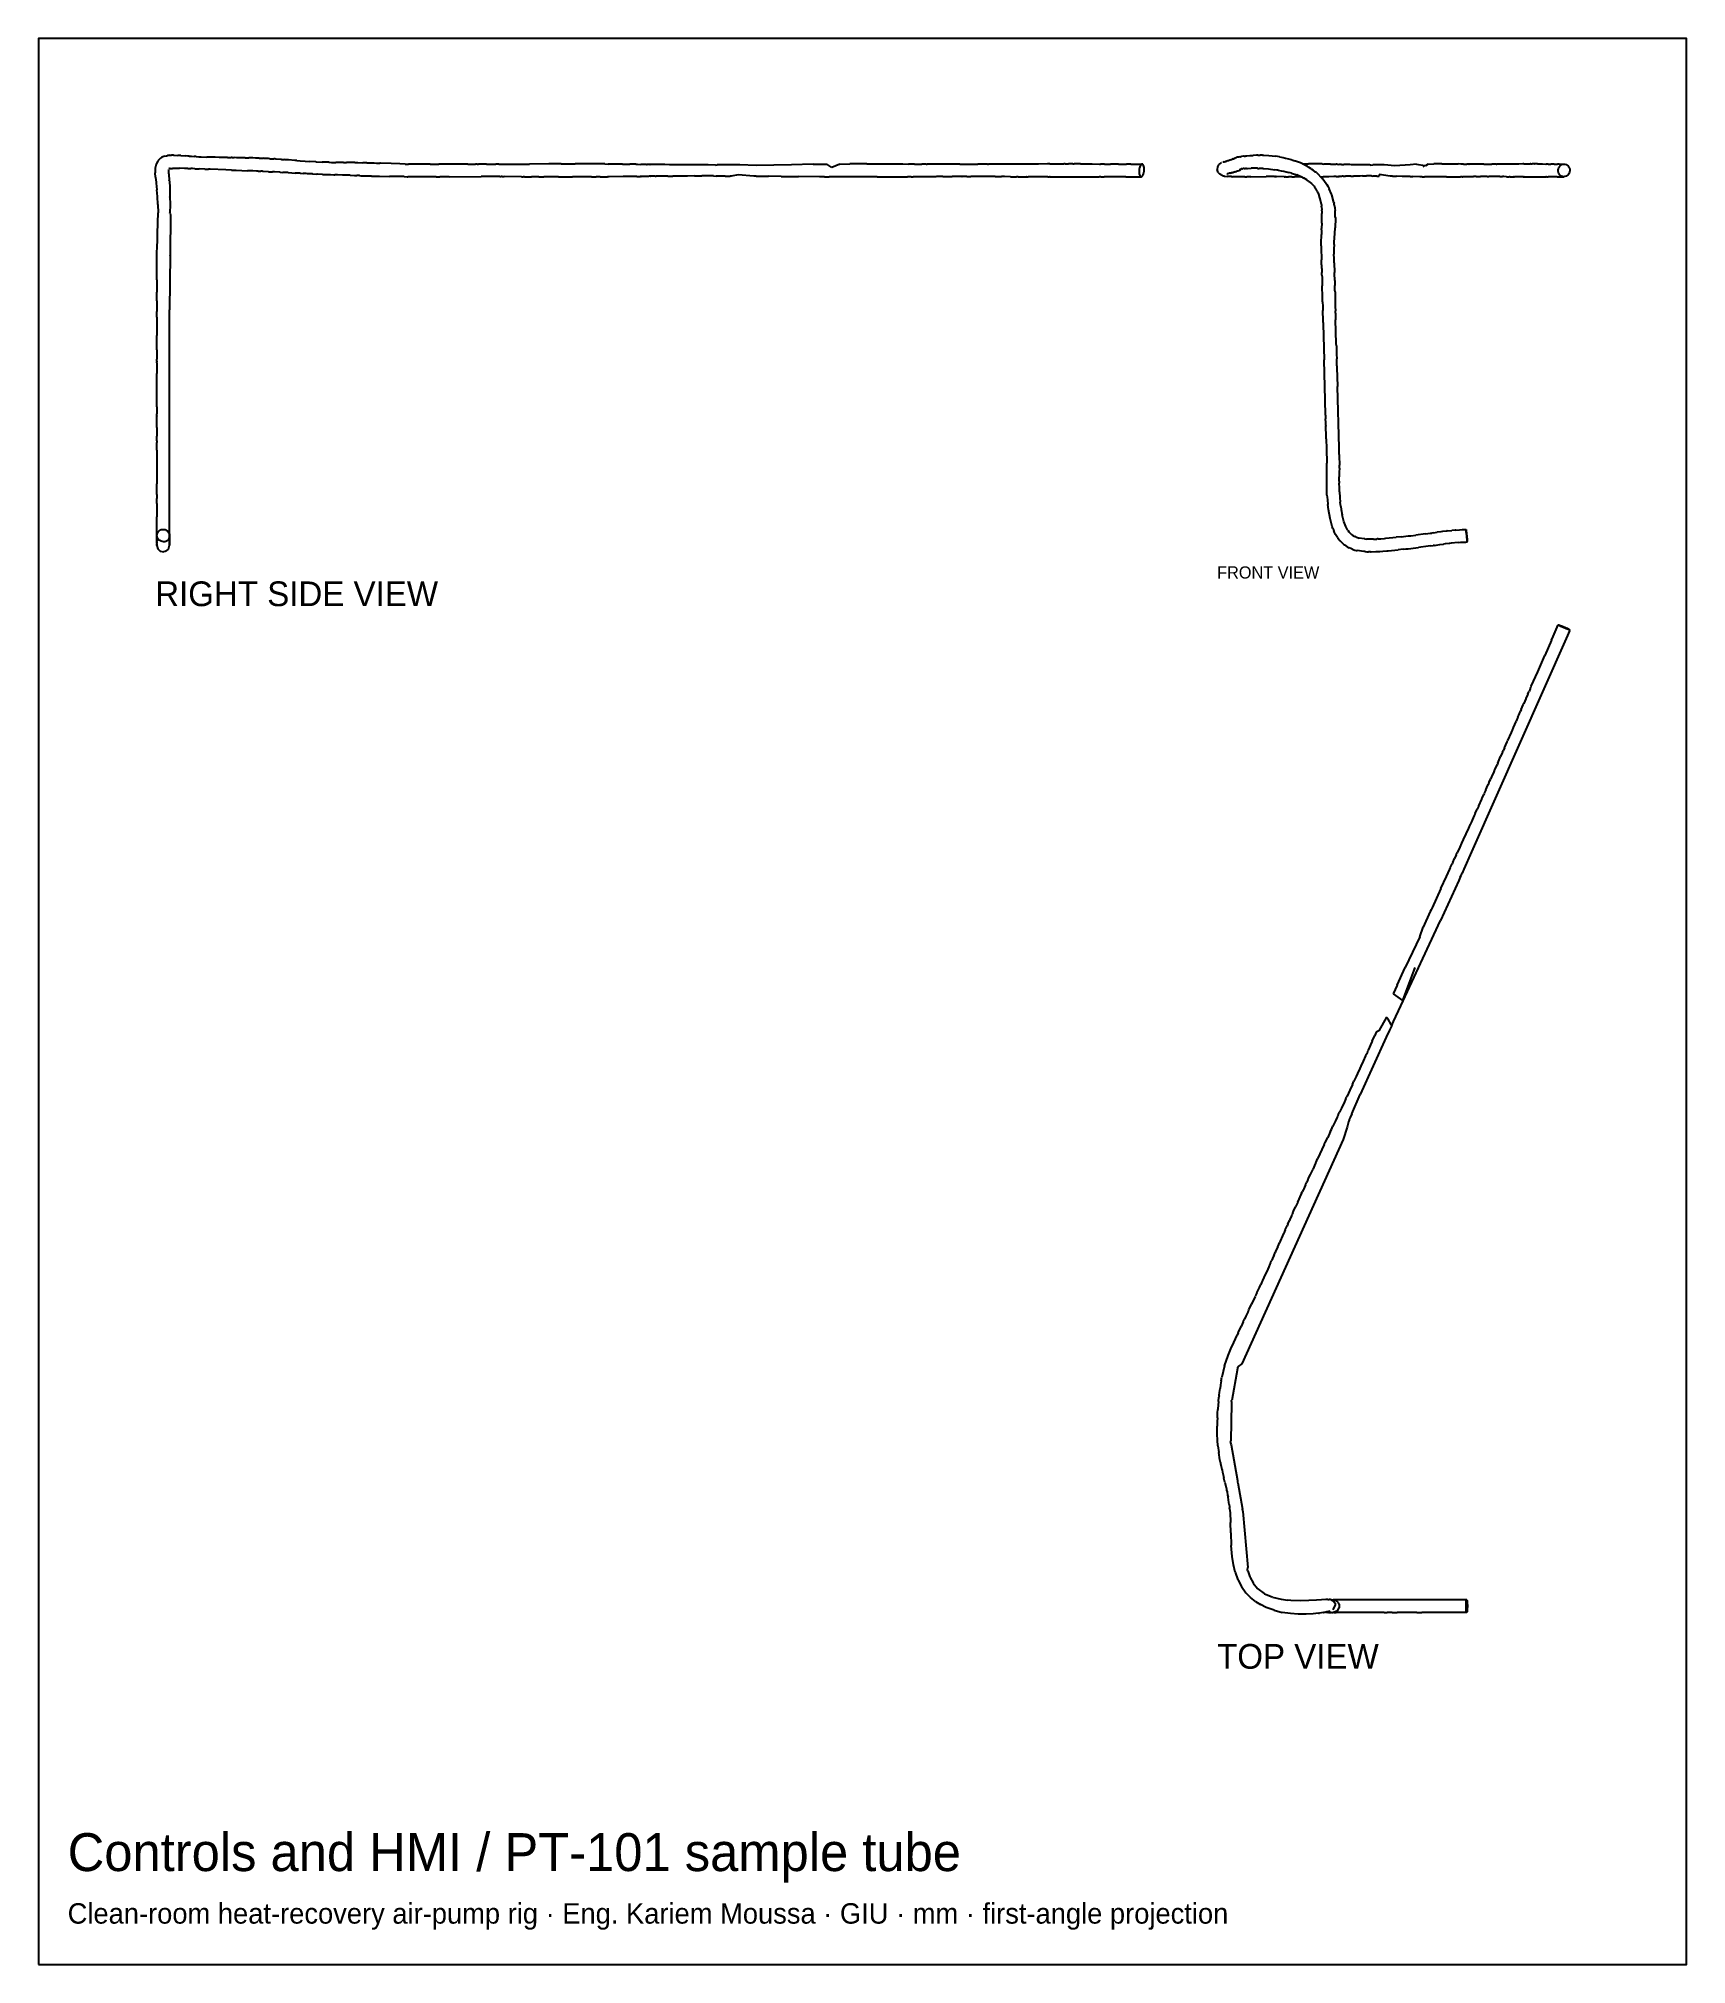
# Model space of a CAD drawing. Header units: millimetres. Extents: x -6 to 332, y -172 to 223.
import ezdxf

# ---------------------------------------------------------------- set-up
doc = ezdxf.new("R2010")
doc.units = ezdxf.units.MM
for name, color, linetype in [('BORDER', 7, 'Continuous'), ('HIDDEN', 8, 'Continuous'), ('TEXT', 5, 'Continuous'), ('VISIBLE', 7, 'Continuous')]:
    doc.layers.add(name, color=color, linetype=linetype)

msp = doc.modelspace()

# ---------------------------------------------------------------- texts
at = {"layer": 'TEXT'}
for s, height, p in [('FRONT VIEW', 2.5, (235.73, 112.19)), ('RIGHT SIDE VIEW', 5.0797, (17.54, 106.52)), ('TOP VIEW', 5.08, (235.72, -111.68)), ('Controls and HMI / PT-101 sample tube', 7.79, (-0.44, -153.23)), ('Clean-room heat-recovery air-pump rig · Eng. Kariem Moussa · GIU · mm · first-angle projection', 4.1946, (-0.44, -164.02))]:
    msp.add_text(s, height=height, dxfattribs=at).set_placement(p)

# ---------------------------------------------------------------- linework, layer by layer
at = {"layer": 'BORDER'}
msp.add_lwpolyline([(-6.43, -172.41), (332.16, -172.41), (332.16, 223.08), (-6.43, 223.08)], close=True, dxfattribs=at)
at = {"layer": 'HIDDEN'}
for points in [[(305.81, 196.09), (305.86, 196.35)], [(305.81, 195.83), (305.81, 196.09)], [(305.86, 195.57), (305.81, 195.83)], [(305.86, 196.35), (305.96, 196.59)], [(305.96, 195.33), (305.86, 195.57)], [(305.96, 196.59), (306.1, 196.81)], [(306.1, 195.12), (305.96, 195.33)], [(306.1, 196.81), (306.27, 197)], [(306.27, 194.95), (306.1, 195.12)], [(306.27, 197), (306.48, 197.15)], [(306.48, 194.82), (306.27, 194.95)], [(306.48, 197.15), (306.71, 197.25)], [(306.71, 194.73), (306.48, 194.82)], [(306.71, 197.25), (306.95, 197.29)], [(306.96, 194.7), (306.71, 194.73)], [(306.95, 197.29), (307.04, 197.3)], [(20.51, 119.43), (20.51, 119.97)], [(20.51, 119.06), (20.51, 119.43)], [(286.86, 122.29), (286.86, 122.24)], [(286.86, 122.29), (286.86, 122.29)], [(286.86, 122.24), (286.87, 122.14)], [(286.87, 122.14), (286.89, 121.99)], [(286.89, 121.99), (286.91, 121.8)], [(286.91, 121.8), (286.94, 121.58)], [(286.94, 121.58), (286.96, 121.33)], [(286.96, 121.33), (286.98, 121.17)], [(286.98, 121.17), (287, 121)], [(287, 121), (287.04, 120.68)], [(287.04, 120.68), (287.07, 120.38)], [(287.07, 120.38), (287.1, 120.14)], [(287.1, 120.14), (287.12, 119.96)], [(287.12, 119.96), (287.13, 119.83)], [(287.13, 119.83), (287.14, 119.74)], [(287.14, 119.74), (287.14, 119.71)], [(287.14, 119.71), (287.14, 119.71)], [(305.81, 102.67), (305.81, 102.68)], [(305.86, 102.63), (305.81, 102.67)], [(305.96, 102.56), (305.86, 102.63)], [(306.1, 102.49), (305.96, 102.56)], [(306.27, 102.39), (306.1, 102.49)], [(306.48, 102.29), (306.27, 102.39)], [(306.71, 102.19), (306.48, 102.29)], [(306.95, 102.08), (306.71, 102.19)], [(307.19, 101.98), (306.95, 102.08)], [(307.42, 101.88), (307.19, 101.98)], [(307.64, 101.8), (307.42, 101.88)], [(307.83, 101.73), (307.64, 101.8)], [(308, 101.68), (307.83, 101.73)], [(308.13, 101.65), (308, 101.68)], [(308.19, 101.65), (308.13, 101.65)], [(308.19, 101.65), (308.19, 101.65)]]:
    msp.add_lwpolyline(points, dxfattribs=at)
at = {"layer": 'VISIBLE'}
for points in [[(18.07, 197.9), (17.76, 197.31)], [(18.14, 198.01), (18.07, 197.9)], [(18.34, 198.23), (18.14, 198.01)], [(18.66, 198.51), (18.34, 198.23)], [(18.85, 198.64), (18.66, 198.51)], [(19.11, 198.78), (18.85, 198.64)], [(19.45, 198.91), (19.11, 198.78)], [(19.45, 198.91), (19.87, 199.02)], [(19.87, 199.02), (20.07, 199.05)], [(20.47, 199.09), (20.07, 199.05)], [(20.65, 199.1), (20.47, 199.09)], [(20.65, 199.1), (20.92, 199.11)], [(21.16, 199.11), (20.92, 199.11)], [(21.28, 199.11), (21.16, 199.11)], [(21.28, 199.11), (21.46, 199.11)], [(21.46, 199.11), (22.17, 199.08)], [(22.79, 199.05), (22.17, 199.08)], [(22.79, 199.05), (23.79, 198.98)], [(24.25, 198.95), (23.79, 198.98)], [(24.53, 198.93), (24.25, 198.95)], [(24.53, 198.93), (25.01, 198.9)], [(25.01, 198.9), (25.56, 198.87)], [(25.96, 198.85), (25.56, 198.87)], [(25.96, 198.85), (26.5, 198.82)], [(26.5, 198.82), (26.98, 198.8)], [(26.98, 198.8), (28.14, 198.75)], [(29.89, 198.7), (28.14, 198.75)], [(30.66, 198.68), (29.89, 198.7)], [(32.38, 198.64), (30.66, 198.68)], [(32.38, 198.64), (33.18, 198.63)], [(33.37, 198.63), (33.18, 198.63)], [(33.37, 198.63), (33.79, 198.62)], [(34.28, 198.61), (33.79, 198.62)], [(34.52, 198.61), (34.28, 198.61)], [(35.1, 198.6), (34.52, 198.61)], [(36, 198.58), (35.1, 198.6)], [(36, 198.58), (36.8, 198.57)], [(37.58, 198.55), (36.8, 198.57)], [(38.12, 198.53), (37.58, 198.55)], [(38.6, 198.52), (38.12, 198.53)], [(38.94, 198.51), (38.6, 198.52)], [(38.94, 198.51), (39.54, 198.48)], [(39.54, 198.48), (39.66, 198.48)], [(39.87, 198.47), (39.66, 198.48)], [(40.84, 198.42), (39.87, 198.47)], [(41.1, 198.41), (40.84, 198.42)], [(41.1, 198.41), (41.36, 198.39)], [(41.36, 198.39), (41.91, 198.36)], [(42.12, 198.35), (41.91, 198.36)], [(42.32, 198.34), (42.12, 198.35)], [(43.39, 198.27), (42.32, 198.34)], [(43.53, 198.26), (43.39, 198.27)], [(43.53, 198.26), (44.07, 198.22)], [(44.25, 198.2), (44.07, 198.22)], [(44.91, 198.15), (44.25, 198.2)], [(46.21, 198.06), (44.91, 198.15)], [(46.64, 198.02), (46.21, 198.06)], [(46.64, 198.02), (47.34, 197.97)], [(47.34, 197.97), (48.35, 197.9)], [(48.35, 197.9), (49.27, 197.84)], [(50.55, 197.77), (49.27, 197.84)], [(50.55, 197.77), (50.69, 197.76)], [(50.69, 197.76), (51.86, 197.71)], [(237.13, 197.75), (236.95, 197.69)], [(237.13, 197.75), (237.17, 197.76)], [(237.17, 197.76), (237.37, 197.83)], [(237.42, 197.84), (237.37, 197.83)], [(237.42, 197.84), (237.47, 197.86)], [(237.47, 197.86), (237.64, 197.92)], [(237.64, 197.92), (237.7, 197.94)], [(237.7, 197.94), (237.92, 198.01)], [(237.92, 198.01), (238.08, 198.06)], [(238.08, 198.06), (238.36, 198.15)], [(238.36, 198.15), (238.37, 198.15)], [(238.37, 198.15), (238.42, 198.17)], [(238.42, 198.17), (238.59, 198.22)], [(238.59, 198.22), (238.68, 198.25)], [(238.68, 198.25), (238.84, 198.3)], [(238.9, 198.32), (238.84, 198.3)], [(238.9, 198.32), (238.91, 198.33)], [(239, 198.36), (238.91, 198.33)], [(239.04, 198.37), (239, 198.36)], [(239.04, 198.37), (239.09, 198.39)], [(239.09, 198.39), (239.14, 198.4)], [(239.11, 198.36), (239.34, 198.5)], [(239.14, 198.4), (239.18, 198.42)], [(239.2, 198.42), (239.18, 198.42)], [(239.37, 198.51), (239.34, 198.5)], [(239.4, 198.49), (239.37, 198.51)], [(239.4, 198.48), (239.65, 198.62)], [(239.4, 198.49), (239.4, 198.48)], [(239.65, 198.62), (239.73, 198.66)], [(239.92, 198.69), (239.73, 198.66)], [(240.06, 198.73), (239.92, 198.69)], [(240.15, 198.74), (240.06, 198.73)], [(240.39, 198.79), (240.15, 198.74)], [(240.39, 198.79), (240.45, 198.8)], [(240.45, 198.8), (240.61, 198.83)], [(240.61, 198.83), (240.69, 198.84)], [(240.69, 198.84), (240.74, 198.85)], [(241.15, 198.91), (240.74, 198.85)], [(241.29, 198.93), (241.15, 198.91)], [(241.29, 198.93), (241.37, 198.94)], [(241.37, 198.94), (241.49, 198.95)], [(241.49, 198.95), (241.64, 198.97)], [(241.64, 198.97), (241.8, 198.99)], [(241.8, 198.99), (242.44, 199.04)], [(242.44, 199.04), (242.9, 199.07)], [(242.9, 199.07), (243.03, 199.08)], [(243.03, 199.08), (243.1, 199.08)], [(243.82, 199.11), (243.1, 199.08)], [(244.09, 199.11), (243.82, 199.11)], [(244.09, 199.11), (244.26, 199.11)], [(244.26, 199.11), (244.56, 199.11)], [(245.07, 199.1), (244.56, 199.11)], [(245.07, 199.1), (245.34, 199.1)], [(245.34, 199.1), (246.36, 199.04)], [(246.36, 199.04), (247.71, 198.9)], [(248.16, 198.83), (247.71, 198.9)], [(248.56, 198.77), (248.16, 198.83)], [(248.56, 198.77), (249.31, 198.62)], [(249.31, 198.62), (249.78, 198.52)], [(249.78, 198.52), (250.37, 198.37)], [(250.37, 198.37), (250.96, 198.21)], [(250.96, 198.21), (251.64, 197.99)], [(252.83, 197.53), (251.64, 197.99)], [(17.55, 196.39), (17.54, 195.52)], [(17.61, 194.64), (17.54, 195.52)], [(17.56, 196.46), (17.55, 196.39)], [(17.66, 197), (17.56, 196.46)], [(17.61, 194.64), (17.62, 194.56)], [(17.62, 194.56), (17.73, 193.61)], [(17.76, 197.31), (17.66, 197)], [(20.33, 196.21), (20.32, 196.16)], [(20.33, 195.88), (20.32, 196.19)], [(20.36, 195.29), (20.33, 195.88)], [(20.56, 196.37), (20.36, 196.34)], [(20.36, 196.34), (20.36, 196.34)], [(20.36, 195.29), (20.36, 195.25)], [(20.36, 195.25), (20.36, 195.22)], [(20.36, 195.22), (20.45, 193.92)], [(20.45, 193.84), (20.45, 193.92)], [(20.45, 193.84), (20.46, 193.8)], [(20.46, 193.8), (20.53, 192.48)], [(20.63, 196.37), (20.56, 196.37)], [(20.63, 196.37), (20.97, 196.41)], [(20.97, 196.41), (21.11, 196.41)], [(21.25, 196.42), (21.11, 196.41)], [(21.32, 196.43), (21.25, 196.42)], [(21.32, 196.43), (21.72, 196.44)], [(21.72, 196.44), (22.05, 196.44)], [(22.05, 196.44), (22.55, 196.44)], [(23.56, 196.42), (22.55, 196.44)], [(23.94, 196.41), (23.56, 196.42)], [(24.28, 196.4), (23.94, 196.41)], [(24.28, 196.4), (24.87, 196.38)], [(25.21, 196.37), (24.87, 196.38)], [(25.71, 196.35), (25.21, 196.37)], [(25.71, 196.35), (26.18, 196.34)], [(26.18, 196.34), (26.61, 196.32)], [(27.75, 196.28), (26.61, 196.32)], [(27.75, 196.28), (28.49, 196.25)], [(28.83, 196.24), (28.49, 196.25)], [(32.03, 196.11), (28.83, 196.24)], [(33.25, 196.07), (32.03, 196.11)], [(33.25, 196.07), (33.41, 196.06)], [(33.41, 196.06), (34.2, 196.03)], [(34.2, 196.03), (36.5, 195.94)], [(37.29, 195.9), (36.5, 195.94)], [(37.62, 195.89), (37.29, 195.9)], [(38.36, 195.86), (37.62, 195.89)], [(38.68, 195.84), (38.36, 195.86)], [(38.68, 195.84), (39.22, 195.82)], [(39.49, 195.81), (39.22, 195.82)], [(39.67, 195.8), (39.49, 195.81)], [(40.8, 195.74), (39.67, 195.8)], [(40.8, 195.74), (41.07, 195.73)], [(41.07, 195.73), (41.63, 195.7)], [(41.84, 195.69), (41.63, 195.7)], [(42.04, 195.68), (41.84, 195.69)], [(43.09, 195.63), (42.04, 195.68)], [(43.23, 195.62), (43.09, 195.63)], [(43.23, 195.62), (43.77, 195.59)], [(44.46, 195.56), (43.77, 195.59)], [(44.85, 195.54), (44.46, 195.56)], [(44.85, 195.54), (45.64, 195.5)], [(45.64, 195.5), (46.32, 195.46)], [(47.3, 195.41), (46.32, 195.46)], [(47.3, 195.41), (47.42, 195.4)], [(47.42, 195.4), (47.92, 195.38)], [(48.55, 195.35), (47.92, 195.38)], [(48.85, 195.33), (48.55, 195.35)], [(49.64, 195.29), (48.85, 195.33)], [(49.87, 195.28), (49.64, 195.29)], [(49.87, 195.28), (49.96, 195.28)], [(49.96, 195.28), (50.74, 195.24)], [(50.89, 195.24), (50.74, 195.24)], [(51.93, 195.19), (50.89, 195.24)], [(52.01, 197.7), (51.86, 197.71)], [(51.93, 195.19), (52.48, 195.17)], [(53.2, 197.67), (52.01, 197.7)], [(52.48, 195.17), (53.42, 195.13)], [(53.2, 197.67), (53.35, 197.66)], [(53.35, 197.66), (53.75, 197.65)], [(53.42, 195.13), (53.53, 195.13)], [(53.53, 195.13), (54.23, 195.1)], [(53.75, 197.65), (53.87, 197.65)], [(53.87, 197.65), (54.68, 197.63)], [(54.23, 195.1), (54.48, 195.09)], [(55.02, 195.07), (54.48, 195.09)], [(54.81, 197.63), (54.68, 197.63)], [(55.44, 197.62), (54.81, 197.63)], [(56.06, 195.04), (55.02, 195.07)], [(56.22, 197.61), (55.44, 197.62)], [(56.46, 195.02), (56.06, 195.04)], [(56.22, 197.61), (56.38, 197.61)], [(56.38, 197.61), (56.85, 197.61)], [(57.38, 194.99), (56.46, 195.02)], [(57.01, 197.6), (56.85, 197.61)], [(57.95, 197.6), (57.01, 197.6)], [(57.57, 194.99), (57.38, 194.99)], [(57.57, 194.99), (58.49, 194.96)], [(58.1, 197.6), (57.95, 197.6)], [(58.58, 197.59), (58.1, 197.6)], [(58.49, 194.96), (58.68, 194.95)], [(58.58, 197.59), (59.05, 197.59)], [(58.68, 194.95), (58.97, 194.94)], [(59.54, 194.93), (58.97, 194.94)], [(59.05, 197.59), (59.19, 197.59)], [(59.19, 197.59), (60.24, 197.58)], [(59.54, 194.93), (59.8, 194.92)], [(59.8, 194.92), (61.55, 194.87)], [(61, 197.56), (60.24, 197.58)], [(61, 197.56), (62.12, 197.54)], [(61.55, 194.87), (61.92, 194.86)], [(61.92, 194.86), (62.07, 194.85)], [(62.07, 194.85), (62.28, 194.85)], [(62.12, 197.54), (62.51, 197.53)], [(62.28, 194.85), (62.83, 194.83)], [(62.51, 197.53), (63.04, 197.51)], [(62.83, 194.83), (63.61, 194.81)], [(63.04, 197.51), (63.71, 197.49)], [(63.61, 194.81), (65.68, 194.76)], [(63.83, 197.49), (63.71, 197.49)], [(66.01, 197.4), (63.83, 197.49)], [(67.55, 194.73), (65.68, 194.76)], [(67.82, 197.34), (66.01, 197.4)], [(68.73, 194.72), (67.55, 194.73)], [(68.92, 197.31), (67.82, 197.34)], [(68.73, 194.72), (69.3, 194.71)], [(68.92, 197.31), (69.59, 197.3)], [(69.3, 194.71), (69.36, 194.71)], [(69.36, 194.71), (69.45, 194.71)], [(70.11, 194.71), (69.45, 194.71)], [(70.31, 197.3), (69.59, 197.3)], [(70.67, 194.7), (70.11, 194.71)], [(70.71, 197.3), (70.31, 197.3)], [(71.23, 194.7), (70.67, 194.7)], [(71.35, 197.29), (70.71, 197.3)], [(71.57, 194.7), (71.23, 194.7)], [(71.73, 197.29), (71.35, 197.29)], [(72.26, 194.7), (71.57, 194.7)], [(72.25, 197.29), (71.73, 197.29)], [(72.75, 197.29), (72.25, 197.29)], [(72.71, 194.7), (72.26, 194.7)], [(74.02, 194.7), (72.71, 194.7)], [(74.07, 197.29), (72.75, 197.29)], [(75.24, 194.7), (74.02, 194.7)], [(74.07, 197.29), (75.14, 197.29)], [(75.14, 197.29), (75.56, 197.29)], [(75.24, 194.7), (75.71, 194.7)], [(75.56, 197.29), (75.79, 197.29)], [(75.71, 194.7), (75.94, 194.71)], [(75.9, 197.29), (75.79, 197.29)], [(76.67, 197.28), (75.9, 197.29)], [(75.94, 194.71), (76.06, 194.71)], [(76.89, 194.71), (76.06, 194.71)], [(77.56, 197.28), (76.67, 197.28)], [(77.97, 194.71), (76.89, 194.71)], [(79.84, 197.28), (77.56, 197.28)], [(77.97, 194.71), (84.5, 194.73)], [(81.51, 197.28), (79.84, 197.28)], [(81.8, 197.28), (81.51, 197.28)], [(81.8, 197.28), (83.34, 197.28)], [(83.7, 197.28), (83.34, 197.28)], [(83.7, 197.28), (83.75, 197.28)], [(83.75, 197.28), (83.99, 197.28)], [(84.69, 197.28), (83.99, 197.28)], [(87.65, 194.72), (84.5, 194.73)], [(84.98, 197.28), (84.69, 197.28)], [(85.44, 197.28), (84.98, 197.28)], [(85.63, 197.28), (85.44, 197.28)], [(85.63, 197.28), (85.98, 197.28)], [(85.98, 197.28), (87.55, 197.28)], [(88.16, 197.28), (87.55, 197.28)], [(88.38, 194.72), (87.65, 194.72)], [(88.16, 197.28), (88.53, 197.28)], [(88.38, 194.72), (88.66, 194.72)], [(88.53, 197.28), (90.06, 197.29)], [(88.85, 194.72), (88.66, 194.72)], [(88.85, 194.72), (89.22, 194.72)], [(92.8, 194.71), (89.22, 194.72)], [(90.06, 197.29), (94.42, 197.3)], [(92.8, 194.71), (93.14, 194.7)], [(93.39, 194.7), (93.14, 194.7)], [(93.39, 194.7), (94.68, 194.7)], [(98.45, 197.32), (94.42, 197.3)], [(94.68, 194.7), (94.85, 194.7)], [(96.37, 194.69), (94.85, 194.7)], [(96.37, 194.69), (97.42, 194.68)], [(98.51, 194.68), (97.42, 194.68)], [(100.06, 197.33), (98.45, 197.32)], [(99.49, 194.67), (98.51, 194.68)], [(99.81, 194.67), (99.49, 194.67)], [(100.39, 194.67), (99.81, 194.67)], [(100.93, 197.33), (100.06, 197.33)], [(100.39, 194.67), (103.25, 194.66)], [(100.93, 197.33), (103.82, 197.33)], [(104.92, 194.66), (103.25, 194.66)], [(105.81, 197.33), (103.82, 197.33)], [(105.39, 194.66), (104.92, 194.66)], [(106, 194.66), (105.39, 194.66)], [(107.3, 197.33), (105.81, 197.33)], [(106.73, 194.67), (106, 194.66)], [(107.21, 194.67), (106.73, 194.67)], [(107.21, 194.67), (108.14, 194.67)], [(108.61, 197.33), (107.3, 197.33)], [(109, 194.7), (108.14, 194.67)], [(109.27, 197.32), (108.61, 197.33)], [(109, 194.7), (110.17, 194.68)], [(109.9, 197.32), (109.27, 197.32)], [(109.9, 197.32), (110.6, 197.31)], [(110.17, 194.68), (110.46, 194.69)], [(110.83, 194.69), (110.46, 194.69)], [(113.57, 197.28), (110.6, 197.31)], [(113.68, 194.72), (110.83, 194.69)], [(113.57, 197.28), (113.99, 197.28)], [(115.06, 194.74), (113.68, 194.72)], [(113.99, 197.28), (115.04, 197.27)], [(116.18, 197.25), (115.04, 197.27)], [(116.13, 194.75), (115.06, 194.74)], [(116.48, 194.75), (116.13, 194.75)], [(116.32, 197.25), (116.18, 197.25)], [(116.32, 197.25), (116.66, 197.25)], [(116.48, 194.75), (117.16, 194.76)], [(116.66, 197.25), (117.33, 197.24)], [(117.29, 194.76), (117.16, 194.76)], [(117.29, 194.76), (117.42, 194.77)], [(117.48, 197.24), (117.33, 197.24)], [(118.02, 194.77), (117.42, 194.77)], [(118.47, 197.23), (117.48, 197.24)], [(118.31, 194.78), (118.02, 194.77)], [(118.45, 194.78), (118.31, 194.78)], [(118.96, 194.78), (118.45, 194.78)], [(118.47, 197.23), (118.65, 197.22)], [(119.14, 197.22), (118.65, 197.22)], [(119.03, 194.79), (118.96, 194.78)], [(119.25, 194.79), (119.03, 194.79)], [(119.14, 197.22), (119.23, 197.22)], [(119.47, 197.21), (119.23, 197.22)], [(119.25, 194.79), (119.29, 194.79)], [(119.8, 194.79), (119.29, 194.79)], [(119.59, 197.21), (119.47, 197.21)], [(120.19, 197.21), (119.59, 197.21)], [(120.29, 194.8), (119.8, 194.79)], [(121.27, 197.19), (120.19, 197.21)], [(120.29, 194.8), (120.47, 194.8)], [(121.72, 194.82), (120.47, 194.8)], [(121.58, 197.19), (121.27, 197.19)], [(121.68, 197.19), (121.58, 197.19)], [(122.23, 197.18), (121.68, 197.19)], [(122.63, 194.83), (121.72, 194.82)], [(123.18, 197.17), (122.23, 197.18)], [(122.87, 194.83), (122.63, 194.83)], [(122.87, 194.83), (123.1, 194.83)], [(123.1, 194.83), (123.93, 194.84)], [(124.32, 197.16), (123.18, 197.17)], [(126.91, 194.85), (123.93, 194.84)], [(126.45, 197.15), (124.32, 197.16)], [(126.7, 197.15), (126.45, 197.15)], [(126.92, 197.14), (126.7, 197.15)], [(128.32, 194.87), (126.91, 194.85)], [(127.1, 197.15), (126.92, 197.14)], [(127.65, 197.15), (127.1, 197.15)], [(131.15, 197.14), (127.65, 197.15)], [(128.32, 194.87), (129.86, 194.86)], [(131.86, 194.86), (129.86, 194.86)], [(132.64, 197.08), (131.15, 197.14)], [(132.28, 194.86), (131.86, 194.86)], [(132.28, 194.86), (132.8, 194.85)], [(132.64, 197.08), (133.02, 197.14)], [(133.44, 194.85), (132.8, 194.85)], [(133.78, 197.15), (133.02, 197.14)], [(133.89, 194.85), (133.44, 194.85)], [(135.88, 197.16), (133.78, 197.15)], [(134.65, 194.85), (133.89, 194.85)], [(134.65, 194.85), (135.68, 194.84)], [(135.91, 194.84), (135.68, 194.84)], [(136.01, 197.16), (135.88, 197.16)], [(137.35, 195.12), (135.91, 194.84)], [(137.19, 197.16), (136.01, 197.16)], [(137.65, 197.16), (137.19, 197.16)], [(140.55, 194.81), (137.35, 195.12)], [(141.04, 196.98), (137.65, 197.16)], [(141.05, 194.83), (140.55, 194.81)], [(148.28, 197.14), (141.04, 196.98)], [(141.05, 194.83), (142.13, 194.81)], [(142.13, 194.81), (143.56, 194.79)], [(146.14, 194.77), (143.56, 194.79)], [(146.14, 194.77), (149.73, 194.74)], [(152.73, 197.28), (148.28, 197.14)], [(154.06, 194.71), (149.73, 194.74)], [(152.73, 197.28), (155.54, 197.28)], [(155.05, 194.7), (154.06, 194.71)], [(155.05, 194.7), (156.04, 194.69)], [(156.54, 196.58), (155.54, 197.28)], [(161.23, 194.67), (156.04, 194.69)], [(158.22, 197.3), (156.54, 196.58)], [(158.22, 197.3), (160.23, 197.33)], [(163.79, 197.34), (160.23, 197.33)], [(161.95, 194.67), (161.23, 194.67)], [(162.73, 194.67), (161.95, 194.67)], [(165.9, 194.67), (162.73, 194.67)], [(163.79, 197.34), (164.33, 197.34)], [(164.33, 197.34), (165.44, 197.34)], [(165.44, 197.34), (166.05, 197.34)], [(165.9, 194.67), (168.65, 194.67)], [(166.05, 197.34), (169.43, 197.33)], [(168.65, 194.67), (169.92, 194.68)], [(169.43, 197.33), (170.06, 197.32)], [(169.92, 194.68), (170, 194.68)], [(170, 194.68), (170.05, 194.68)], [(170.05, 194.68), (170.26, 194.68)], [(170.06, 197.32), (170.19, 197.32)], [(170.19, 197.32), (170.44, 197.32)], [(170.26, 194.68), (170.34, 194.68)], [(170.34, 194.68), (170.86, 194.68)], [(170.44, 197.32), (170.52, 197.32)], [(170.52, 197.32), (171.04, 197.32)], [(170.86, 194.68), (172.12, 194.69)], [(171.04, 197.32), (171.17, 197.32)], [(171.17, 197.32), (172.31, 197.31)], [(172.86, 194.69), (172.12, 194.69)], [(173.05, 197.31), (172.31, 197.31)], [(172.86, 194.69), (173.27, 194.69)], [(173.21, 197.31), (173.05, 197.31)], [(173.54, 197.31), (173.21, 197.31)], [(174.53, 194.7), (173.27, 194.69)], [(173.54, 197.31), (173.93, 197.31)], [(173.93, 197.31), (175.07, 197.3)], [(177.93, 194.71), (174.53, 194.7)], [(175.93, 197.29), (175.07, 197.3)], [(175.93, 197.29), (176.18, 197.29)], [(178.54, 197.28), (176.18, 197.29)], [(178, 194.71), (177.93, 194.71)], [(178.07, 194.72), (178, 194.71)], [(178.15, 194.72), (178.07, 194.72)], [(178.24, 194.72), (178.15, 194.72)], [(178.34, 194.72), (178.24, 194.72)], [(179.14, 194.72), (178.34, 194.72)], [(179.32, 197.28), (178.54, 197.28)], [(179.21, 194.72), (179.14, 194.72)], [(179.37, 194.72), (179.21, 194.72)], [(179.74, 197.28), (179.32, 197.28)], [(179.4, 194.72), (179.37, 194.72)], [(179.4, 194.72), (179.42, 194.72)], [(179.42, 194.72), (179.45, 194.72)], [(179.47, 194.72), (179.45, 194.72)], [(179.47, 194.72), (179.49, 194.72)], [(179.49, 194.72), (181.31, 194.73)], [(180.69, 197.27), (179.74, 197.28)], [(181.04, 197.27), (180.69, 197.27)], [(181.62, 197.27), (181.04, 197.27)], [(182.28, 194.73), (181.31, 194.73)], [(182.46, 197.27), (181.62, 197.27)], [(182.89, 194.73), (182.28, 194.73)], [(182.83, 197.27), (182.46, 197.27)], [(182.83, 197.27), (184.67, 197.27)], [(183.3, 194.73), (182.89, 194.73)], [(183.3, 194.73), (183.31, 194.73)], [(184.32, 194.73), (183.31, 194.73)], [(184.33, 194.73), (184.32, 194.73)], [(184.33, 194.73), (185.15, 194.73)], [(184.67, 197.27), (186.56, 197.27)], [(186.25, 194.73), (185.15, 194.73)], [(188.85, 194.73), (186.25, 194.73)], [(188, 197.27), (186.56, 197.27)], [(188.54, 197.27), (188, 197.27)], [(188.54, 197.27), (188.75, 197.27)], [(189.48, 197.27), (188.75, 197.27)], [(189.71, 194.72), (188.85, 194.73)], [(190.93, 197.28), (189.48, 197.27)], [(190.14, 194.72), (189.71, 194.72)], [(190.14, 194.72), (191.4, 194.72)], [(194.63, 197.29), (190.93, 197.28)], [(192.03, 194.72), (191.4, 194.72)], [(193.28, 194.71), (192.03, 194.72)], [(193.28, 194.71), (194.53, 194.71)], [(194.86, 194.7), (194.53, 194.71)], [(199.02, 197.31), (194.63, 197.29)], [(194.86, 194.7), (194.94, 194.7)], [(194.94, 194.7), (196.46, 194.7)], [(196.59, 194.7), (196.46, 194.7)], [(196.59, 194.7), (196.71, 194.7)], [(196.71, 194.7), (196.8, 194.7)], [(196.8, 194.7), (196.89, 194.7)], [(200.46, 194.68), (196.89, 194.7)], [(200.87, 197.32), (199.02, 197.31)], [(200.96, 194.68), (200.46, 194.68)], [(201.34, 197.32), (200.87, 197.32)], [(200.96, 194.68), (201.02, 194.68)], [(201.02, 194.68), (201.27, 194.68)], [(201.36, 194.68), (201.27, 194.68)], [(201.34, 197.32), (202.14, 197.32)], [(201.44, 194.68), (201.36, 194.68)], [(201.44, 194.68), (202.41, 194.68)], [(202.14, 197.32), (203.38, 197.32)], [(202.41, 194.68), (206.6, 194.68)], [(203.38, 197.32), (204.26, 197.33)], [(204.5, 197.33), (204.26, 197.33)], [(204.5, 197.33), (205.22, 197.33)], [(205.9, 197.33), (205.22, 197.33)], [(206.08, 197.33), (205.9, 197.33)], [(206.08, 197.33), (206.34, 197.32)], [(207.21, 197.32), (206.34, 197.32)], [(206.6, 194.68), (211.3, 194.69)], [(207.66, 197.32), (207.21, 197.32)], [(207.66, 197.32), (210.08, 197.32)], [(210.08, 197.32), (211.57, 197.31)], [(211.3, 194.69), (211.48, 194.69)], [(211.82, 194.69), (211.48, 194.69)], [(211.57, 197.31), (211.66, 197.31)], [(211.66, 197.31), (211.78, 197.31)], [(212.05, 197.31), (211.78, 197.31)], [(211.82, 194.69), (212.54, 194.69)], [(212.56, 197.31), (212.05, 197.31)], [(213.8, 194.7), (212.54, 194.69)], [(212.56, 197.31), (213.79, 197.31)], [(215.46, 197.3), (213.79, 197.31)], [(214.28, 194.7), (213.8, 194.7)], [(215.24, 194.7), (214.28, 194.7)], [(216.96, 194.7), (215.24, 194.7)], [(215.46, 197.3), (216.02, 197.3)], [(216.02, 197.3), (217.14, 197.3)], [(216.96, 194.7), (218.28, 194.7)], [(218.02, 197.3), (217.14, 197.3)], [(218.02, 197.3), (218.98, 197.3)], [(218.28, 194.7), (220.11, 194.7)], [(218.98, 197.3), (220.3, 197.3)], [(219.7, 196.12), (219.68, 195.95)], [(219.68, 195.95), (219.68, 195.63)], [(219.68, 195.63), (219.71, 195.33)], [(219.72, 196.28), (219.7, 196.12)], [(219.71, 195.33), (219.77, 195.1)], [(219.77, 196.53), (219.72, 196.28)], [(219.84, 196.76), (219.77, 196.53)], [(219.77, 195.1), (219.84, 194.93)], [(219.92, 196.96), (219.84, 196.76)], [(219.84, 194.93), (219.92, 194.8)], [(220.02, 197.11), (219.92, 196.96)], [(219.92, 194.8), (220.02, 194.73)], [(220.12, 197.23), (220.02, 197.11)], [(220.02, 194.73), (220.11, 194.7)], [(220.11, 194.7), (220.23, 194.73)], [(220.23, 197.29), (220.12, 197.23)], [(220.3, 197.3), (220.23, 197.29)], [(220.23, 194.73), (220.33, 194.82)], [(220.34, 197.29), (220.3, 197.3)], [(220.33, 194.82), (220.43, 194.95)], [(220.44, 197.25), (220.34, 197.29)], [(220.43, 194.95), (220.52, 195.12)], [(220.53, 197.15), (220.44, 197.25)], [(220.52, 195.12), (220.6, 195.33)], [(220.6, 197), (220.53, 197.15)], [(220.67, 196.81), (220.6, 197)], [(220.6, 195.33), (220.66, 195.57)], [(220.66, 195.57), (220.71, 195.83)], [(220.71, 196.59), (220.67, 196.81)], [(220.73, 196.35), (220.71, 196.59)], [(220.71, 195.83), (220.73, 196.09)], [(220.73, 196.09), (220.73, 196.35)], [(235.77, 196.7), (235.73, 196.19)], [(235.84, 195.8), (235.73, 196.19)], [(235.84, 196.88), (235.77, 196.7)], [(235.98, 197.12), (235.84, 196.88)], [(235.95, 195.6), (235.84, 195.8)], [(235.95, 195.6), (236.27, 195.26)], [(236.18, 197.32), (235.98, 197.12)], [(236.41, 197.48), (236.18, 197.32)], [(236.53, 195.1), (236.27, 195.26)], [(236.41, 197.48), (236.57, 197.55)], [(236.53, 195.1), (236.55, 195.08)], [(236.55, 195.08), (236.76, 194.99)], [(236.63, 197.57), (236.57, 197.55)], [(236.76, 194.99), (236.82, 194.97)], [(236.82, 194.97), (237.06, 194.9)], [(236.95, 197.69), (236.93, 197.68)], [(237.06, 194.9), (237.08, 194.89)], [(237.08, 194.89), (237.24, 194.85)], [(237.24, 194.85), (237.25, 194.85)], [(237.25, 194.85), (237.32, 194.84)], [(237.32, 194.84), (237.78, 194.77)], [(237.71, 195.28), (237.76, 195.29)], [(237.76, 195.29), (237.8, 195.31)], [(238.25, 194.73), (237.78, 194.77)], [(237.84, 195.32), (237.8, 195.31)], [(237.84, 195.32), (237.87, 195.33)], [(237.87, 195.33), (237.9, 195.34)], [(237.94, 195.35), (237.9, 195.34)], [(237.94, 195.35), (238.12, 195.4)], [(238.12, 195.4), (238.18, 195.41)], [(238.24, 195.43), (238.18, 195.41)], [(238.36, 195.45), (238.24, 195.43)], [(238.65, 194.72), (238.25, 194.73)], [(238.36, 195.45), (238.46, 195.48)], [(238.46, 195.48), (238.52, 195.49)], [(238.52, 195.49), (238.55, 195.5)], [(238.55, 195.5), (238.62, 195.52)], [(238.62, 195.52), (238.74, 195.54)], [(238.65, 194.72), (238.89, 194.71)], [(238.84, 195.57), (238.74, 195.54)], [(238.84, 195.57), (239, 195.6)], [(239.17, 194.71), (238.89, 194.71)], [(239, 195.6), (239.08, 195.62)], [(239.08, 195.62), (239.15, 195.64)], [(239.3, 195.68), (239.15, 195.64)], [(239.37, 194.7), (239.17, 194.71)], [(239.3, 195.68), (239.39, 195.7)], [(239.62, 194.7), (239.37, 194.7)], [(239.39, 195.7), (239.58, 195.75)], [(239.58, 195.75), (239.65, 195.77)], [(239.77, 194.7), (239.62, 194.7)], [(239.65, 195.77), (239.7, 195.79)], [(239.89, 195.85), (239.7, 195.79)], [(240.06, 194.7), (239.77, 194.7)], [(240.01, 195.89), (239.89, 195.85)], [(240.01, 195.89), (240.13, 195.94)], [(240.27, 194.7), (240.06, 194.7)], [(240.31, 196.02), (240.13, 195.94)], [(240.84, 194.7), (240.27, 194.7)], [(240.29, 196.19), (240.5, 196.25)], [(240.31, 196.02), (240.43, 196.08)], [(240.43, 196.08), (240.45, 196.1)], [(240.45, 196.1), (240.51, 196.14)], [(240.5, 196.25), (240.66, 196.3)], [(240.51, 196.14), (240.59, 196.19)], [(240.59, 196.19), (240.67, 196.3)], [(240.81, 196.33), (240.66, 196.3)], [(241.43, 194.7), (240.84, 194.7)], [(240.87, 196.33), (240.96, 196.35)], [(240.96, 196.35), (241.04, 196.36)], [(241.28, 196.38), (241.04, 196.36)], [(241.28, 196.38), (241.58, 196.4)], [(241.43, 194.7), (241.64, 194.7)], [(241.76, 196.41), (241.58, 196.4)], [(241.64, 194.7), (241.75, 194.71)], [(241.75, 194.71), (241.8, 194.71)], [(241.76, 196.41), (241.87, 196.42)], [(242.15, 194.71), (241.8, 194.71)], [(241.87, 196.42), (241.96, 196.42)], [(241.96, 196.42), (241.99, 196.42)], [(241.99, 196.42), (242.7, 196.44)], [(242.68, 194.71), (242.15, 194.71)], [(242.68, 194.71), (245.82, 194.73)], [(243.16, 196.44), (242.7, 196.44)], [(243.36, 196.44), (243.16, 196.44)], [(244, 196.43), (243.36, 196.44)], [(244, 196.43), (244.13, 196.42)], [(244.13, 196.42), (244.33, 196.41)], [(244.57, 196.4), (244.33, 196.41)], [(245.12, 196.38), (244.57, 196.4)], [(245.12, 196.38), (245.34, 196.36)], [(245.34, 196.36), (246.27, 196.29)], [(247.17, 194.72), (245.82, 194.73)], [(246.27, 196.29), (247.57, 196.14)], [(247.49, 194.72), (247.17, 194.72)], [(247.49, 194.72), (247.64, 194.72)], [(247.98, 196.08), (247.57, 196.14)], [(247.72, 194.72), (247.64, 194.72)], [(247.72, 194.72), (247.9, 194.72)], [(249.48, 194.71), (247.9, 194.72)], [(248.3, 196.03), (247.98, 196.08)], [(248.3, 196.03), (248.89, 195.93)], [(248.89, 195.93), (249.45, 195.82)], [(249.45, 195.82), (249.9, 195.73)], [(249.48, 194.71), (249.63, 194.7)], [(249.76, 194.7), (249.63, 194.7)], [(249.76, 194.7), (250.39, 194.7)], [(249.9, 195.73), (250.46, 195.59)], [(251.1, 194.69), (250.39, 194.7)], [(250.98, 195.45), (250.46, 195.59)], [(250.98, 195.45), (252.1, 195.07)], [(251.1, 194.69), (251.59, 194.68)], [(252.06, 194.68), (251.59, 194.68)], [(252.52, 194.67), (252.06, 194.68)], [(253.27, 194.56), (252.1, 195.07)], [(252.66, 194.67), (252.52, 194.67)], [(252.94, 194.67), (252.66, 194.67)], [(254.31, 196.79), (252.83, 197.53)], [(252.94, 194.67), (253.02, 194.67)], [(253.24, 197.33), (254.5, 197.33)], [(253.27, 194.56), (253.45, 194.46)], [(253.81, 194.26), (253.45, 194.46)], [(254.13, 194.06), (253.81, 194.26)], [(254.57, 193.75), (254.13, 194.06)], [(254.53, 196.66), (254.31, 196.79)], [(255.41, 197.33), (254.5, 197.33)], [(255.03, 196.35), (254.53, 196.66)], [(255.03, 196.35), (255.36, 196.13)], [(255.97, 195.67), (255.36, 196.13)], [(256.1, 197.33), (255.41, 197.33)], [(256.12, 195.54), (255.97, 195.67)], [(256.69, 197.33), (256.1, 197.33)], [(256.12, 195.54), (257.34, 194.35)], [(256.99, 197.32), (256.69, 197.33)], [(257.31, 197.32), (256.99, 197.32)], [(256.99, 194.69), (257.42, 194.68)], [(257.31, 197.32), (257.67, 197.31)], [(257.34, 194.35), (257.42, 194.25)], [(257.42, 194.68), (257.51, 194.69)], [(257.42, 194.25), (258.15, 193.29)], [(257.68, 194.69), (257.51, 194.69)], [(259, 197.28), (257.67, 197.31)], [(258.67, 194.71), (257.68, 194.69)], [(259.72, 194.74), (258.67, 194.71)], [(259, 197.28), (259.17, 197.28)], [(259.17, 197.28), (259.69, 197.27)], [(259.69, 197.27), (260.21, 197.25)], [(260.18, 194.75), (259.72, 194.74)], [(260.18, 194.75), (260.34, 194.75)], [(260.41, 197.25), (260.21, 197.25)], [(260.34, 194.75), (260.63, 194.76)], [(260.41, 197.25), (260.74, 197.24)], [(260.72, 194.76), (260.63, 194.76)], [(260.72, 194.76), (260.81, 194.77)], [(261.31, 197.22), (260.74, 197.24)], [(261.03, 194.77), (260.81, 194.77)], [(261.15, 194.78), (261.03, 194.77)], [(261.25, 194.78), (261.15, 194.78)], [(261.46, 194.79), (261.25, 194.78)], [(261.31, 197.22), (261.58, 197.22)], [(261.51, 194.79), (261.46, 194.79)], [(261.59, 194.79), (261.51, 194.79)], [(261.58, 197.22), (261.7, 197.21)], [(261.59, 194.79), (261.62, 194.79)], [(261.62, 194.79), (262.1, 194.8)], [(261.7, 197.21), (261.76, 197.21)], [(262.05, 197.2), (261.76, 197.21)], [(262.49, 197.19), (262.05, 197.2)], [(262.75, 194.82), (262.1, 194.8)], [(262.65, 197.19), (262.49, 197.19)], [(262.71, 197.19), (262.65, 197.19)], [(263.01, 197.18), (262.71, 197.19)], [(263.15, 194.83), (262.75, 194.82)], [(263.33, 197.17), (263.01, 197.18)], [(263.21, 194.83), (263.15, 194.83)], [(263.21, 194.83), (263.33, 194.83)], [(263.89, 197.16), (263.33, 197.17)], [(263.33, 194.83), (263.76, 194.84)], [(265.1, 194.85), (263.76, 194.84)], [(264.85, 197.15), (263.89, 197.16)], [(264.9, 197.15), (264.85, 197.15)], [(264.91, 197.14), (264.9, 197.15)], [(265.1, 197.15), (264.91, 197.14)], [(265.38, 197.15), (265.1, 197.15)], [(265.57, 194.86), (265.1, 194.85)], [(267.01, 197.14), (265.38, 197.15)], [(265.57, 194.86), (266.4, 194.86)], [(267.29, 194.86), (266.4, 194.86)], [(267.24, 197.07), (267.01, 197.14)], [(267.24, 197.07), (267.73, 197.14)], [(267.41, 194.86), (267.29, 194.86)], [(267.41, 194.86), (267.74, 194.85)], [(268.2, 197.15), (267.73, 197.14)], [(268.02, 194.85), (267.74, 194.85)], [(268.23, 194.85), (268.02, 194.85)], [(269.11, 197.16), (268.2, 197.15)], [(268.51, 194.85), (268.23, 194.85)], [(268.51, 194.85), (269.05, 194.84)], [(269.03, 195.16), (269.05, 194.84)], [(271.31, 194.81), (269.03, 195.16)], [(269.14, 197.16), (269.11, 197.16)], [(269.7, 197.16), (269.14, 197.16)], [(270.06, 197.16), (269.7, 197.16)], [(272.21, 196.97), (270.06, 197.16)], [(271.74, 194.83), (271.31, 194.81)], [(271.74, 194.83), (272.04, 194.8)], [(272.04, 194.8), (272.59, 194.79)], [(275.37, 197.14), (272.21, 196.97)], [(273.75, 194.77), (272.59, 194.79)], [(275.36, 194.74), (273.75, 194.77)], [(275.36, 194.74), (275.54, 194.74)], [(276.71, 197.28), (275.37, 197.14)], [(275.54, 194.74), (275.91, 194.73)], [(277.4, 194.71), (275.91, 194.73)], [(276.71, 197.28), (278.37, 196.98)], [(277.82, 194.7), (277.4, 194.71)], [(277.82, 194.7), (278.33, 194.69)], [(278.07, 196.72), (278.37, 196.98)], [(280.64, 194.67), (278.33, 194.69)], [(278.51, 196.91), (278.46, 196.88)], [(279.07, 197.3), (278.51, 196.91)], [(279.07, 197.3), (280.27, 197.33)], [(281.89, 197.34), (280.27, 197.33)], [(281.02, 194.67), (280.64, 194.67)], [(281.36, 194.67), (281.02, 194.67)], [(282.82, 194.67), (281.36, 194.67)], [(281.89, 197.34), (282.13, 197.34)], [(282.13, 197.34), (282.65, 197.34)], [(282.65, 197.34), (282.91, 197.34)], [(282.82, 194.67), (284.13, 194.67)], [(282.91, 197.34), (284.49, 197.33)], [(284.13, 194.67), (284.69, 194.68)], [(284.49, 197.33), (284.75, 197.32)], [(284.69, 194.68), (284.73, 194.68)], [(284.73, 194.68), (284.75, 194.68)], [(284.75, 197.32), (284.81, 197.32)], [(284.75, 194.68), (284.84, 194.68)], [(284.81, 197.32), (284.93, 197.32)], [(284.84, 194.68), (284.89, 194.68)], [(284.89, 194.68), (285.12, 194.68)], [(284.93, 197.32), (284.96, 197.32)], [(284.96, 197.32), (285.25, 197.32)], [(285.12, 194.68), (285.7, 194.69)], [(285.77, 197.31), (285.25, 197.32)], [(286.04, 194.69), (285.7, 194.69)], [(286.11, 197.31), (285.77, 197.31)], [(286.04, 194.69), (286.2, 194.69)], [(286.18, 197.31), (286.11, 197.31)], [(286.34, 197.31), (286.18, 197.31)], [(286.77, 194.7), (286.2, 194.69)], [(286.34, 197.31), (286.51, 197.31)], [(286.51, 197.31), (287.05, 197.3)], [(288.34, 194.71), (286.77, 194.7)], [(287.43, 197.29), (287.05, 197.3)], [(287.43, 197.29), (287.54, 197.29)], [(288.58, 197.28), (287.54, 197.29)], [(288.37, 194.71), (288.34, 194.71)], [(288.4, 194.72), (288.37, 194.71)], [(288.44, 194.72), (288.4, 194.72)], [(288.48, 194.72), (288.44, 194.72)], [(288.53, 194.72), (288.48, 194.72)], [(288.86, 194.72), (288.53, 194.72)], [(288.96, 197.28), (288.58, 197.28)], [(288.89, 194.72), (288.86, 194.72)], [(288.96, 194.72), (288.89, 194.72)], [(289.13, 197.28), (288.96, 197.28)], [(288.97, 194.72), (288.96, 194.72)], [(288.97, 194.72), (288.98, 194.72)], [(288.98, 194.72), (288.99, 194.72)], [(289, 194.72), (288.99, 194.72)], [(289, 194.72), (289.01, 194.72)], [(289.01, 194.72), (289.83, 194.73)], [(289.57, 197.27), (289.13, 197.28)], [(289.71, 197.27), (289.57, 197.27)], [(289.97, 197.27), (289.71, 197.27)], [(290.28, 194.73), (289.83, 194.73)], [(290.37, 197.27), (289.97, 197.27)], [(290.57, 194.73), (290.28, 194.73)], [(290.53, 197.27), (290.37, 197.27)], [(290.53, 197.27), (291.35, 197.27)], [(290.75, 194.73), (290.57, 194.73)], [(290.75, 194.73), (290.75, 194.73)], [(291.2, 194.73), (290.75, 194.73)], [(291.2, 194.73), (291.57, 194.73)], [(291.2, 194.73), (291.2, 194.73)], [(291.35, 197.27), (292.2, 197.27)], [(292.06, 194.73), (291.57, 194.73)], [(293.22, 194.73), (292.06, 194.73)], [(292.84, 197.27), (292.2, 197.27)], [(293.09, 197.27), (292.84, 197.27)], [(293.09, 197.27), (293.18, 197.27)], [(293.51, 197.27), (293.18, 197.27)], [(293.61, 194.72), (293.22, 194.73)], [(294.17, 197.28), (293.51, 197.27)], [(293.8, 194.72), (293.61, 194.72)], [(293.8, 194.72), (294.37, 194.72)], [(295.75, 197.29), (294.17, 197.28)], [(294.63, 194.72), (294.37, 194.72)], [(295.2, 194.71), (294.63, 194.72)], [(295.2, 194.71), (295.73, 194.71)], [(295.9, 194.7), (295.73, 194.71)], [(297.73, 197.31), (295.75, 197.29)], [(295.93, 194.7), (295.9, 194.7)], [(295.93, 194.7), (296.62, 194.7)], [(296.67, 194.7), (296.62, 194.7)], [(296.67, 194.7), (296.72, 194.7)], [(296.72, 194.7), (296.76, 194.7)], [(296.76, 194.7), (296.8, 194.7)], [(298.36, 194.68), (296.8, 194.7)], [(298.56, 197.32), (297.73, 197.31)], [(298.58, 194.68), (298.36, 194.68)], [(298.77, 197.32), (298.56, 197.32)], [(298.58, 194.68), (298.61, 194.68)], [(298.61, 194.68), (298.73, 194.68)], [(298.76, 194.68), (298.73, 194.68)], [(298.79, 194.68), (298.76, 194.68)], [(298.77, 197.32), (299.12, 197.32)], [(298.79, 194.68), (299.24, 194.68)], [(299.12, 197.32), (299.66, 197.32)], [(299.24, 194.68), (301.05, 194.68)], [(299.66, 197.32), (300.05, 197.33)], [(300.16, 197.33), (300.05, 197.33)], [(300.16, 197.33), (300.47, 197.33)], [(300.76, 197.33), (300.47, 197.33)], [(300.85, 197.33), (300.76, 197.33)], [(300.85, 197.33), (300.96, 197.32)], [(301.35, 197.32), (300.96, 197.32)], [(301.05, 194.68), (303.14, 194.69)], [(301.54, 197.32), (301.35, 197.32)], [(301.54, 197.32), (302.58, 197.32)], [(302.58, 197.32), (303.27, 197.31)], [(303.14, 194.69), (303.23, 194.69)], [(303.39, 194.69), (303.23, 194.69)], [(303.27, 197.31), (303.31, 197.31)], [(303.31, 197.31), (303.36, 197.31)], [(303.48, 197.31), (303.36, 197.31)], [(303.39, 194.69), (303.72, 194.69)], [(303.72, 197.31), (303.48, 197.31)], [(303.72, 197.31), (304.29, 197.3)], [(304.21, 194.7), (303.72, 194.69)], [(304.47, 194.7), (304.21, 194.7)], [(304.97, 197.3), (304.29, 197.3)], [(304.86, 194.7), (304.47, 194.7)], [(305.57, 194.7), (304.86, 194.7)], [(304.97, 197.3), (305.2, 197.3)], [(305.2, 197.3), (305.65, 197.3)], [(305.57, 194.7), (306.15, 194.7)], [(306.03, 197.3), (305.65, 197.3)], [(306.03, 197.3), (306.45, 197.3)], [(306.15, 194.7), (306.96, 194.7)], [(306.45, 197.3), (307.04, 197.3)], [(307.19, 194.73), (306.96, 194.7)], [(307.04, 197.3), (307.19, 197.29)], [(307.19, 197.29), (307.43, 197.23)], [(307.42, 194.8), (307.19, 194.73)], [(307.64, 194.93), (307.42, 194.8)], [(307.43, 197.23), (307.64, 197.11)], [(307.64, 197.11), (307.83, 196.96)], [(307.83, 195.1), (307.64, 194.93)], [(307.83, 196.96), (307.99, 196.76)], [(308, 195.33), (307.83, 195.1)], [(307.99, 196.76), (308.1, 196.53)], [(308.13, 195.63), (308, 195.33)], [(308.1, 196.53), (308.17, 196.28)], [(308.19, 195.95), (308.13, 195.63)], [(308.17, 196.28), (308.19, 196.12)], [(308.19, 196.12), (308.19, 195.95)], [(17.73, 193.61), (17.75, 193.47)], [(17.75, 193.47), (17.76, 193.4)], [(17.76, 193.4), (17.91, 192.01)], [(18.03, 190.63), (17.91, 192.01)], [(18.12, 188.97), (18.03, 190.63)], [(20.53, 192.48), (20.53, 192.43)], [(20.53, 192.43), (20.53, 192.37)], [(20.53, 192.37), (20.58, 190.56)], [(20.58, 190.5), (20.58, 190.56)], [(20.58, 190.5), (20.59, 189.11)], [(254.57, 193.75), (254.86, 193.51)], [(254.86, 193.51), (255.11, 193.29)], [(255.11, 193.29), (255.51, 192.87)], [(255.51, 192.87), (255.63, 192.74)], [(255.63, 192.74), (255.71, 192.64)], [(255.71, 192.64), (256.14, 192.03)], [(256.3, 191.75), (256.14, 192.03)], [(256.3, 191.75), (256.41, 191.54)], [(256.49, 191.36), (256.41, 191.54)], [(256.61, 191.09), (256.49, 191.36)], [(256.86, 190.36), (256.61, 191.09)], [(256.91, 190.16), (256.86, 190.36)], [(257.14, 188.98), (256.91, 190.16)], [(258.15, 193.29), (258.25, 193.13)], [(258.25, 193.13), (258.49, 192.73)], [(258.49, 192.73), (258.69, 192.38)], [(258.69, 192.38), (258.76, 192.23)], [(259.23, 191.14), (258.76, 192.23)], [(259.28, 191.01), (259.23, 191.14)], [(259.71, 189.44), (259.28, 191.01)], [(18.12, 188.97), (18.15, 187.28)], [(18.12, 185.28), (18.15, 187.28)], [(20.59, 188.93), (20.58, 187.32)], [(20.58, 187.24), (20.58, 187.32)], [(20.58, 187.2), (20.58, 187.24)], [(20.58, 187.2), (20.6, 187.13)], [(20.59, 189.11), (20.59, 189)], [(20.59, 189), (20.59, 188.93)], [(20.66, 186.89), (20.59, 178.74)], [(20.6, 187.13), (20.66, 186.89)], [(257.14, 188.98), (257.18, 188.67)], [(257.19, 188.53), (257.18, 188.67)], [(257.19, 188.53), (257.24, 187.9)], [(257.25, 187.69), (257.24, 187.9)], [(257.25, 187.69), (257.26, 187.4)], [(257.26, 187.4), (257.27, 187.12)], [(257.26, 185.71), (257.27, 186.52)], [(257.27, 186.52), (257.27, 187.12)], [(259.71, 189.44), (259.75, 189.23)], [(259.8, 188.94), (259.75, 189.23)], [(259.8, 188.94), (259.89, 188.33)], [(259.89, 188.33), (259.91, 188.15)], [(259.91, 188.15), (259.95, 187.75)], [(259.97, 187.46), (259.95, 187.75)], [(260.02, 186.21), (259.96, 184.21)], [(260.01, 186.55), (259.97, 187.46)], [(260.02, 186.32), (260.01, 186.55)], [(260.02, 186.32), (260.02, 186.21)], [(17.99, 181.62), (18.04, 182.94)], [(18.04, 182.94), (18.12, 185.28)], [(257.11, 181.07), (257.15, 182.85)], [(257.19, 183.8), (257.15, 182.85)], [(257.19, 183.8), (257.2, 184.07)], [(257.24, 185.19), (257.2, 184.13)], [(257.2, 184.13), (257.2, 184.07)], [(257.24, 185.19), (257.26, 185.71)], [(259.78, 181.28), (259.89, 183.03)], [(259.89, 183.03), (259.96, 184.21)], [(17.9, 177.79), (17.91, 179.05)], [(17.91, 179.05), (17.94, 180.32)], [(17.94, 180.32), (17.99, 181.62)], [(20.5, 178.73), (20.59, 178.74)], [(20.51, 178.73), (20.5, 178.73)], [(20.61, 178.68), (20.5, 167.39)], [(20.51, 178.73), (20.61, 178.68)], [(257.11, 180.52), (257.11, 181.07)], [(257.11, 180.52), (257.11, 179.67)], [(257.11, 179.67), (257.12, 179.19)], [(257.12, 179.19), (257.14, 178.5)], [(257.14, 178.5), (257.17, 177.64)], [(259.76, 180.76), (259.73, 179.91)], [(259.73, 179.91), (259.73, 179.47)], [(259.73, 179.47), (259.73, 178.79)], [(259.75, 177.94), (259.73, 178.79)], [(259.76, 180.76), (259.78, 181.28)], [(17.91, 176.86), (17.9, 177.79)], [(17.91, 175.81), (17.91, 176.86)], [(17.91, 174.73), (17.91, 175.81)], [(17.91, 173.56), (17.91, 174.73)], [(257.2, 176.72), (257.17, 177.64)], [(257.21, 176.4), (257.2, 176.72)], [(257.23, 175.89), (257.21, 176.4)], [(257.23, 175.89), (257.25, 175.02)], [(257.27, 174.47), (257.25, 175.02)], [(257.27, 174.47), (257.28, 174.02)], [(257.28, 174.02), (257.31, 172.75)], [(259.78, 177.01), (259.75, 177.94)], [(259.78, 177.01), (259.84, 175.05)], [(259.85, 174.8), (259.84, 175.05)], [(259.89, 173.38), (259.85, 174.8)], [(17.91, 173.56), (17.91, 172.24)], [(17.91, 172.24), (17.91, 172.01)], [(17.91, 172.01), (17.91, 171.92)], [(17.91, 171.92), (17.91, 171.02)], [(17.91, 169.64), (17.91, 171.02)], [(257.31, 172.75), (257.32, 172.32)], [(257.33, 171.87), (257.32, 172.32)], [(257.37, 170.41), (257.33, 171.87)], [(257.37, 170.01), (257.37, 170.41)], [(259.89, 173.38), (259.91, 172.69)], [(259.91, 172.69), (259.91, 172.34)], [(259.93, 171.52), (259.91, 172.34)], [(259.94, 171.26), (259.93, 171.52)], [(259.94, 171.26), (259.95, 170.93)], [(259.95, 170.93), (260.01, 168.08)], [(17.91, 169.21), (17.9, 167.05)], [(17.9, 166.3), (17.9, 167.05)], [(17.9, 165.86), (17.9, 166.3)], [(17.91, 169.21), (17.91, 169.64)], [(20.51, 130.27), (20.5, 167.39)], [(257.38, 169.79), (257.37, 170.01)], [(257.4, 169), (257.38, 169.79)], [(257.4, 169), (257.42, 168.04)], [(257.42, 168.04), (257.44, 167.21)], [(257.49, 165.12), (257.44, 167.21)], [(260.01, 168.08), (260.03, 167.18)], [(260.05, 166.68), (260.03, 167.18)], [(260.05, 166.68), (260.08, 165.33)], [(17.9, 165.86), (17.9, 164.66)], [(17.9, 164.66), (17.9, 164.07)], [(17.9, 164.07), (17.9, 162.84)], [(17.9, 162.84), (17.9, 162.13)], [(257.5, 164.9), (257.49, 165.12)], [(257.5, 164.78), (257.5, 164.9)], [(257.5, 164.78), (257.51, 164.4)], [(257.51, 164.4), (257.7, 157.11)], [(260.21, 160.48), (260.08, 165.33)], [(17.91, 161.44), (17.9, 162.13)], [(17.91, 160.23), (17.91, 161.44)], [(17.91, 159.7), (17.91, 160.23)], [(17.91, 159.15), (17.91, 159.7)], [(17.91, 159.15), (17.91, 158.47)], [(17.91, 158.47), (17.91, 157.24)], [(260.22, 160), (260.21, 160.48)], [(260.22, 160), (260.22, 159.83)], [(260.22, 159.83), (260.23, 159.66)], [(260.23, 159.66), (260.27, 158.22)], [(260.27, 158.22), (260.29, 157.38)], [(17.91, 156.84), (17.91, 157.24)], [(17.91, 156.84), (17.91, 156.7)], [(17.91, 156.48), (17.91, 156.7)], [(17.91, 156.48), (17.91, 154.32)], [(17.91, 151.22), (17.91, 154.32)], [(257.91, 148.79), (257.7, 157.11)], [(260.29, 157.38), (260.29, 157.3)], [(260.3, 157.09), (260.29, 157.3)], [(260.3, 156.95), (260.3, 157.09)], [(260.33, 155.87), (260.3, 156.95)], [(260.33, 155.87), (260.34, 155.53)], [(260.34, 155.53), (260.43, 151.65)], [(17.91, 149.74), (17.91, 151.22)], [(260.79, 139.03), (260.43, 151.65)], [(17.91, 147.44), (17.91, 149.74)], [(17.91, 147.44), (17.91, 146.95)], [(17.91, 146.95), (17.91, 146.86)], [(17.91, 146.86), (17.91, 146.21)], [(257.98, 145.77), (257.91, 148.79)], [(17.91, 146.21), (17.91, 146.02)], [(17.91, 145.61), (17.91, 146.02)], [(17.91, 145.61), (17.91, 145.54)], [(17.91, 144.64), (17.91, 145.54)], [(17.91, 143.23), (17.91, 144.64)], [(17.91, 143.23), (17.91, 143.02)], [(17.91, 143.02), (17.91, 142.72)], [(17.91, 142.72), (17.91, 142.07)], [(257.98, 145.77), (258.01, 144.96)], [(258.03, 144.21), (258.01, 144.96)], [(258.03, 144.19), (258.03, 144.21)], [(258.05, 143.65), (258.03, 144.19)], [(258.05, 143.6), (258.05, 143.65)], [(258.05, 143.6), (258.05, 143.5)], [(258.12, 141.38), (258.05, 143.5)], [(17.91, 142.07), (17.91, 141.44)], [(17.91, 140.44), (17.91, 141.44)], [(17.91, 140.44), (17.91, 140.16)], [(17.91, 139.65), (17.91, 140.16)], [(17.91, 139), (17.91, 139.65)], [(17.91, 138.58), (17.91, 139)], [(17.91, 138.58), (17.91, 137.79)], [(258.14, 140.89), (258.12, 141.38)], [(258.14, 140.89), (258.2, 138.83)], [(258.2, 138.83), (258.25, 135.88)], [(260.82, 137.66), (260.79, 139.03)], [(17.91, 137.79), (17.91, 137.66)], [(17.91, 137.66), (17.91, 135.73)], [(17.91, 135.73), (17.91, 134.37)], [(258.25, 134.4), (258.25, 135.88)], [(260.82, 137.66), (260.83, 137.15)], [(260.83, 137.15), (260.83, 136.72)], [(260.83, 136.72), (260.84, 136.13)], [(260.84, 134.85), (260.83, 134.04)], [(260.84, 136.13), (260.84, 135.83)], [(260.84, 135.83), (260.84, 135.44)], [(260.84, 134.85), (260.84, 135.44)], [(17.91, 134.37), (17.91, 133.03)], [(17.91, 133.03), (17.91, 131.67)], [(17.91, 130.67), (17.91, 131.67)], [(17.91, 129.63), (17.91, 130.67)], [(258.24, 131.54), (258.25, 132.91)], [(258.24, 131.08), (258.24, 131.54)], [(258.26, 130.4), (258.24, 131.08)], [(258.25, 132.91), (258.25, 134.4)], [(260.83, 134.04), (260.82, 133.77)], [(260.82, 133.77), (260.82, 133.11)], [(260.83, 132.21), (260.82, 133.11)], [(260.83, 132.21), (260.83, 131.76)], [(260.85, 130.81), (260.83, 131.76)], [(260.88, 130.03), (260.85, 130.81)], [(17.91, 129.48), (17.91, 129.63)], [(17.91, 129.48), (17.91, 128.66)], [(17.91, 127.62), (17.91, 128.66)], [(17.91, 127.62), (17.91, 124.88)], [(20.51, 126.43), (20.51, 130.27)], [(258.27, 130.06), (258.26, 130.4)], [(258.3, 129.33), (258.27, 130.06)], [(258.3, 129.33), (258.33, 128.89)], [(258.33, 128.89), (258.38, 128.32)], [(258.38, 128.32), (258.47, 127.39)], [(258.6, 126.36), (258.47, 127.39)], [(260.88, 130.03), (260.94, 128.86)], [(260.94, 128.86), (261.01, 127.86)], [(261.11, 126.99), (261.01, 127.86)], [(261.11, 126.99), (261.2, 126.36)], [(17.91, 123.39), (17.91, 124.88)], [(17.91, 121.92), (17.91, 123.39)], [(20.51, 123.34), (20.51, 126.43)], [(20.51, 121.88), (20.51, 123.34)], [(258.93, 124.5), (258.6, 126.36)], [(259.36, 122.89), (258.93, 124.5)], [(259.51, 122.46), (259.36, 122.89)], [(261.2, 126.36), (261.42, 125.25)], [(261.78, 123.89), (261.42, 125.25)], [(261.9, 123.55), (261.78, 123.89)], [(262.02, 123.22), (261.9, 123.55)], [(262.15, 122.91), (262.02, 123.22)], [(262.29, 122.62), (262.15, 122.91)], [(262.51, 122.21), (262.29, 122.62)], [(17.9, 120.93), (17.91, 121.04)], [(17.9, 120.93), (17.9, 120.93)], [(17.91, 120.81), (17.9, 120.93)], [(17.91, 121), (17.91, 121.92)], [(17.91, 121.04), (17.94, 121.3)], [(17.97, 120.8), (17.91, 121.04)], [(17.91, 120.74), (17.91, 120.82)], [(17.91, 120.81), (17.91, 120.81)], [(17.91, 120.81), (17.91, 120.69)], [(17.91, 119.86), (17.91, 120.74)], [(17.91, 120.69), (17.91, 120.52)], [(17.91, 120.52), (17.91, 120.32)], [(17.91, 120.32), (17.91, 120.22)], [(17.91, 120.22), (17.91, 120.09)], [(17.91, 120.09), (17.91, 119.95)], [(17.91, 119.82), (17.91, 119.95)], [(17.91, 119.55), (17.91, 119.86)], [(17.91, 119.82), (17.91, 119.7)], [(17.91, 119.7), (17.91, 119.59)], [(17.91, 119.59), (17.91, 119.48)], [(17.91, 119.48), (17.91, 119.38)], [(17.91, 119.28), (17.91, 119.38)], [(17.91, 119.28), (17.91, 119.18)], [(17.91, 119.12), (17.91, 119.18)], [(17.91, 119.12), (17.91, 119.07)], [(17.91, 119.07), (17.91, 119.03)], [(17.91, 119.03), (17.91, 118.98)], [(17.91, 119.01), (17.91, 119.03)], [(17.91, 118.99), (17.91, 119.01)], [(17.91, 118.98), (17.91, 118.99)], [(17.91, 118.98), (18.1, 118.31)], [(17.94, 121.3), (18.03, 121.55)], [(18.05, 120.54), (17.97, 120.8)], [(18.03, 121.55), (18.16, 121.77)], [(18.15, 120.3), (18.05, 120.54)], [(18.29, 120.09), (18.15, 120.3)], [(18.16, 121.77), (18.34, 121.97)], [(18.52, 119.99), (18.29, 120.09)], [(18.34, 121.97), (18.56, 122.12)], [(18.76, 119.88), (18.52, 119.99)], [(18.56, 122.12), (18.8, 122.23)], [(19, 119.77), (18.76, 119.88)], [(18.8, 122.23), (19.05, 122.28)], [(19.25, 119.72), (19, 119.77)], [(19.05, 122.28), (19.32, 122.29)], [(19.51, 119.74), (19.25, 119.72)], [(19.32, 122.29), (19.58, 122.24)], [(19.76, 119.83), (19.51, 119.74)], [(19.58, 122.24), (19.82, 122.14)], [(19.98, 119.96), (19.76, 119.83)], [(19.82, 122.14), (20.04, 121.99)], [(20.18, 120.14), (19.98, 119.96)], [(20.04, 121.99), (20.23, 121.8)], [(20.35, 120.38), (20.18, 120.14)], [(20.23, 121.8), (20.37, 121.58)], [(20.28, 118.25), (20.51, 119.06)], [(20.43, 120.69), (20.35, 120.38)], [(20.37, 121.58), (20.46, 121.33)], [(20.51, 121), (20.43, 120.69)], [(20.46, 121.33), (20.49, 121.17)], [(20.49, 121.17), (20.51, 121)], [(20.51, 120.71), (20.51, 121.88)], [(20.51, 121), (20.51, 119.17)], [(20.51, 119.97), (20.51, 120.71)], [(20.51, 119.17), (20.51, 119.06)], [(259.51, 122.46), (259.69, 122.03)], [(259.87, 121.62), (259.69, 122.03)], [(260.08, 121.22), (259.87, 121.62)], [(260.46, 120.62), (260.08, 121.22)], [(260.46, 120.62), (260.56, 120.46)], [(260.56, 120.46), (261, 119.93)], [(261, 119.93), (261.25, 119.66)], [(261.25, 119.66), (261.77, 119.2)], [(261.77, 119.2), (261.91, 119.09)], [(261.91, 119.09), (262.47, 118.71)], [(262.47, 118.71), (262.84, 118.51)], [(262.57, 122.11), (262.51, 122.21)], [(262.57, 122.11), (262.82, 121.76)], [(262.82, 121.76), (262.96, 121.59)], [(262.96, 121.59), (263.24, 121.31)], [(263.24, 121.31), (263.32, 121.24)], [(263.32, 121.24), (263.64, 121.02)], [(263.64, 121.02), (263.85, 120.89)], [(263.85, 120.89), (264.05, 120.79)], [(264.32, 120.69), (264.05, 120.79)], [(264.32, 120.69), (264.57, 120.6)], [(264.57, 120.6), (264.75, 120.55)], [(264.75, 120.55), (264.9, 120.51)], [(265.91, 120.34), (264.9, 120.51)], [(266.09, 120.33), (265.91, 120.34)], [(266.09, 120.33), (266.39, 120.3)], [(266.73, 120.28), (266.39, 120.3)], [(267.04, 120.27), (266.73, 120.28)], [(267.85, 120.28), (267.04, 120.27)], [(267.85, 120.28), (267.99, 120.28)], [(267.99, 120.28), (268.51, 120.31)], [(268.68, 120.32), (268.51, 120.31)], [(268.79, 120.33), (268.68, 120.32)], [(268.79, 120.33), (269.37, 120.37)], [(269.37, 120.37), (270.13, 120.44)], [(270.13, 120.44), (270.42, 120.46)], [(270.42, 120.46), (272.49, 120.66)], [(273.51, 120.76), (272.49, 120.66)], [(273.51, 120.76), (274.01, 120.82)], [(274.01, 120.82), (274.5, 120.87)], [(274.5, 120.87), (275.01, 120.93)], [(275.01, 120.93), (275.52, 120.98)], [(275.52, 120.98), (276.54, 121.1)], [(278.55, 121.36), (276.54, 121.1)], [(279.09, 118.82), (277.07, 118.56)], [(278.55, 121.36), (279.03, 121.43)], [(279.03, 121.43), (279.52, 121.5)], [(279.58, 118.89), (279.09, 118.82)], [(279.52, 121.5), (279.84, 121.54)], [(279.58, 118.89), (280.08, 118.96)], [(280.17, 121.59), (279.84, 121.54)], [(280.4, 119), (280.08, 118.96)], [(280.17, 121.59), (280.92, 121.69)], [(280.4, 119), (280.73, 119.05)], [(280.73, 119.05), (281.49, 119.16)], [(281.7, 121.8), (280.92, 121.69)], [(281.49, 119.16), (282.24, 119.26)], [(282.06, 121.85), (281.7, 121.8)], [(282.88, 121.95), (282.06, 121.85)], [(282.59, 119.3), (282.24, 119.26)], [(283.39, 119.4), (282.59, 119.3)], [(282.88, 121.95), (282.91, 121.96)], [(282.97, 121.96), (282.91, 121.96)], [(282.97, 121.96), (283.93, 122.07)], [(283.39, 119.4), (283.42, 119.41)], [(283.48, 119.41), (283.42, 119.41)], [(283.8, 119.45), (283.48, 119.41)], [(285.22, 119.59), (283.8, 119.45)], [(284.62, 122.14), (283.93, 122.07)], [(284.75, 122.15), (284.62, 122.14)], [(284.75, 122.15), (285.55, 122.22)], [(285.22, 119.59), (285.71, 119.63)], [(285.55, 122.22), (286.07, 122.25)], [(285.71, 119.63), (285.8, 119.64)], [(285.8, 119.64), (285.94, 119.65)], [(285.94, 119.65), (286.85, 119.68)], [(286.07, 122.25), (286.86, 122.29)], [(286.85, 119.68), (287.14, 119.71)], [(286.86, 122.28), (286.86, 122.29)], [(286.86, 122.23), (286.86, 122.28)], [(286.88, 122.12), (286.86, 122.23)], [(286.89, 121.97), (286.88, 122.12)], [(286.91, 121.77), (286.89, 121.97)], [(286.94, 121.55), (286.91, 121.77)], [(286.97, 121.3), (286.94, 121.55)], [(287, 121.04), (286.97, 121.3)], [(287.02, 120.78), (287, 121.04)], [(287.05, 120.52), (287.02, 120.78)], [(287.08, 120.29), (287.05, 120.52)], [(287.1, 120.09), (287.08, 120.29)], [(287.12, 119.92), (287.1, 120.09)], [(287.13, 119.8), (287.12, 119.92)], [(287.14, 119.73), (287.13, 119.8)], [(287.14, 119.71), (287.14, 119.73)], [(18.5, 117.9), (18.1, 118.31)], [(18.5, 117.9), (18.62, 117.83)], [(18.62, 117.83), (18.66, 117.81)], [(18.66, 117.81), (19.26, 117.69)], [(19.61, 117.75), (19.26, 117.69)], [(19.76, 117.81), (19.61, 117.75)], [(19.9, 117.89), (19.76, 117.81)], [(19.9, 117.89), (20.28, 118.25)], [(263.19, 118.35), (262.84, 118.51)], [(263.61, 118.18), (263.19, 118.35)], [(263.61, 118.18), (264.02, 118.05)], [(264.02, 118.05), (264.29, 117.97)], [(264.29, 117.97), (264.51, 117.92)], [(265.88, 117.73), (264.51, 117.92)], [(266.11, 117.71), (265.88, 117.73)], [(266.11, 117.71), (266.46, 117.7)], [(266.46, 117.7), (266.86, 117.69)], [(267.23, 117.69), (266.86, 117.69)], [(267.23, 117.69), (267.4, 117.69)], [(267.4, 117.69), (268.3, 117.72)], [(268.3, 117.72), (268.86, 117.75)], [(268.86, 117.75), (269.05, 117.76)], [(269.05, 117.76), (269.18, 117.77)], [(269.18, 117.77), (269.77, 117.81)], [(269.77, 117.81), (270.57, 117.87)], [(270.57, 117.87), (270.86, 117.9)], [(270.86, 117.9), (272.94, 118.1)], [(273.98, 118.21), (272.94, 118.1)], [(273.98, 118.21), (274.49, 118.26)], [(274.49, 118.26), (274.98, 118.31)], [(274.98, 118.31), (275.51, 118.37)], [(275.51, 118.37), (276.02, 118.43)], [(276.02, 118.43), (277.07, 118.56)], [(307.69, 100.49), (288.02, 56.08)], [(304.43, 99.53), (303.04, 96.37)], [(304.43, 99.53), (304.76, 100.29)], [(304.76, 100.29), (305.19, 101.27)], [(305.19, 101.27), (305.81, 102.68)], [(305.81, 102.69), (305.86, 102.69)], [(305.81, 102.68), (305.81, 102.69)], [(305.86, 102.69), (305.96, 102.67)], [(305.96, 102.67), (306.1, 102.63)], [(306.1, 102.63), (306.27, 102.57)], [(306.27, 102.57), (306.48, 102.49)], [(306.48, 102.49), (306.71, 102.4)], [(306.71, 102.4), (306.95, 102.3)], [(306.95, 102.3), (307.19, 102.19)], [(307.19, 102.19), (307.43, 102.09)], [(307.43, 102.09), (307.64, 101.98)], [(307.64, 101.98), (307.83, 101.89)], [(308.09, 101.42), (307.69, 100.49)], [(307.83, 101.89), (307.99, 101.8)], [(307.99, 101.8), (308.1, 101.73)], [(308.09, 101.42), (308.19, 101.65)], [(308.1, 101.73), (308.17, 101.68)], [(308.17, 101.68), (308.19, 101.66)], [(308.19, 101.66), (308.19, 101.65)], [(301.59, 93.05), (303.04, 96.37)], [(300.28, 90.06), (301.59, 93.05)], [(299.15, 87.47), (298.75, 86.56)], [(299.17, 87.53), (299.15, 87.47)], [(299.59, 88.48), (299.17, 87.53)], [(299.59, 88.48), (299.8, 88.95)], [(299.8, 88.95), (299.81, 88.98)], [(300.04, 89.51), (299.81, 88.98)], [(300.06, 89.55), (300.04, 89.51)], [(300.08, 89.6), (300.06, 89.55)], [(300.08, 89.6), (300.11, 89.68)], [(300.11, 89.68), (300.17, 89.81)], [(300.17, 89.81), (300.28, 90.06)], [(297.52, 83.75), (297.16, 82.92)], [(297.52, 83.75), (297.68, 84.11)], [(297.68, 84.11), (298.06, 84.99)], [(298.21, 85.33), (298.06, 84.99)], [(298.21, 85.33), (298.63, 86.29)], [(298.63, 86.29), (298.64, 86.31)], [(298.64, 86.31), (298.66, 86.34)], [(298.66, 86.34), (298.67, 86.36)], [(298.67, 86.36), (298.68, 86.39)], [(298.68, 86.39), (298.73, 86.5)], [(298.73, 86.52), (298.74, 86.52)], [(298.73, 86.5), (298.73, 86.52)], [(298.74, 86.54), (298.75, 86.55)], [(298.74, 86.53), (298.74, 86.54)], [(298.74, 86.52), (298.74, 86.53)], [(298.75, 86.56), (298.75, 86.55)], [(296.14, 80.59), (295.4, 78.9)], [(296.33, 81.03), (296.14, 80.59)], [(296.58, 81.6), (296.33, 81.03)], [(297.12, 82.82), (296.58, 81.6)], [(297.13, 82.85), (297.12, 82.82)], [(297.13, 82.85), (297.14, 82.88)], [(297.14, 82.88), (297.16, 82.92)], [(293.37, 74.28), (293.98, 75.68)], [(294.37, 76.56), (293.98, 75.68)], [(294.37, 76.56), (294.48, 76.8)], [(294.76, 77.44), (294.48, 76.8)], [(294.76, 77.44), (295.31, 78.69)], [(295.31, 78.69), (295.4, 78.9)], [(292.11, 71.45), (291.97, 71.14)], [(292.59, 72.52), (292.11, 71.45)], [(292.67, 72.71), (292.59, 72.52)], [(292.75, 72.9), (292.67, 72.71)], [(292.75, 72.9), (293.23, 73.97)], [(293.37, 74.28), (293.23, 73.97)], [(290.16, 67.1), (290.51, 67.87)], [(290.57, 67.99), (290.51, 67.87)], [(290.69, 68.26), (290.57, 67.99)], [(290.82, 68.55), (290.69, 68.26)], [(290.94, 68.83), (290.82, 68.55)], [(290.94, 68.83), (291.13, 69.26)], [(291.13, 69.26), (291.41, 69.87)], [(291.41, 69.87), (291.52, 70.12)], [(291.52, 70.12), (291.72, 70.58)], [(291.72, 70.58), (291.86, 70.9)], [(291.86, 70.9), (291.97, 71.14)], [(288.55, 63.52), (288.11, 62.56)], [(288.72, 63.91), (288.55, 63.52)], [(288.72, 63.91), (289.15, 64.85)], [(289.4, 65.41), (289.15, 64.85)], [(289.45, 65.52), (289.4, 65.41)], [(290.06, 66.88), (289.45, 65.52)], [(290.16, 67.1), (290.06, 66.88)], [(287.37, 60.92), (286.3, 58.58)], [(287.73, 61.72), (287.37, 60.92)], [(287.77, 61.81), (287.73, 61.72)], [(287.96, 62.23), (287.77, 61.81)], [(288.11, 62.56), (287.96, 62.23)], [(284.86, 55.45), (284.52, 54.71)], [(284.86, 55.45), (285.04, 55.84)], [(285.6, 57.06), (285.04, 55.84)], [(285.96, 57.84), (285.6, 57.06)], [(286.3, 58.58), (285.96, 57.84)], [(288.02, 56.08), (286.42, 52.52)], [(282.82, 51.02), (283.51, 52.52)], [(283.51, 52.52), (283.55, 52.6)], [(283.55, 52.6), (283.57, 52.65)], [(283.57, 52.65), (283.67, 52.86)], [(283.67, 52.86), (283.7, 52.94)], [(283.7, 52.94), (283.94, 53.45)], [(283.94, 53.45), (284, 53.58)], [(284.14, 53.89), (284, 53.58)], [(284.14, 53.89), (284.52, 54.71)], [(285.9, 51.35), (286.05, 51.68)], [(286.42, 52.52), (286.05, 51.68)], [(281.69, 48.55), (279.88, 44.59)], [(285.37, 50.19), (281.63, 42)], [(281.69, 48.55), (282.82, 51.02)], [(285.68, 50.87), (285.37, 50.19)], [(285.68, 50.87), (285.85, 51.24)], [(285.85, 51.24), (285.86, 51.26)], [(285.86, 51.26), (285.9, 51.35)], [(279.52, 43.81), (278.06, 40.58)], [(279.69, 44.17), (279.52, 43.81)], [(279.88, 44.59), (279.69, 44.17)], [(273.45, 24.43), (281.63, 42)], [(277.37, 38.59), (278.06, 40.58)], [(277.37, 38.59), (274.33, 32.3)], [(272.72, 28.71), (274.33, 32.3)], [(276.34, 32.34), (273.79, 25.52)], [(276.34, 32.34), (276.21, 32)], [(272.72, 28.71), (271.91, 26.88)], [(271.91, 26.88), (273.79, 25.52)], [(271.97, 21.23), (273.45, 24.43)], [(270.5, 22.13), (268.96, 19.31)], [(270.82, 21.83), (270.5, 22.13)], [(271.55, 20.51), (270.82, 21.83)], [(271.59, 20.43), (271.16, 19.47)], [(271.59, 20.43), (271.97, 21.23)], [(270.48, 17.98), (265.14, 6.23)], [(267.03, 15.98), (266.74, 15.34)], [(267.23, 16.43), (267.03, 15.98)], [(267.57, 17.18), (267.23, 16.43)], [(267.57, 17.18), (268.1, 18.36)], [(268.43, 19.06), (268.1, 18.36)], [(268.96, 19.31), (268.43, 19.06)], [(271.16, 19.47), (270.48, 17.98)], [(265.26, 12.07), (265.07, 11.61)], [(265.72, 13.07), (265.26, 12.07)], [(266.23, 14.21), (265.72, 13.07)], [(266.63, 14.81), (266.23, 14.21)], [(266.63, 14.81), (266.74, 15.34)], [(263.55, 8.32), (263.01, 7.15)], [(263.55, 8.32), (263.84, 8.95)], [(264.09, 9.5), (263.84, 8.95)], [(264.3, 9.93), (264.09, 9.5)], [(264.57, 10.55), (264.3, 9.93)], [(265.07, 11.61), (264.57, 10.55)], [(261.66, 4.25), (261.38, 3.67)], [(261.88, 4.73), (261.66, 4.25)], [(262.2, 5.42), (261.88, 4.73)], [(262.2, 5.42), (262.32, 5.66)], [(262.44, 5.93), (262.32, 5.66)], [(263.01, 7.15), (262.44, 5.93)], [(263.39, 2.3), (265.14, 6.23)], [(259.66, 0), (259.59, -0.14)], [(259.93, 0.58), (259.66, 0)], [(260.07, 0.86), (259.93, 0.58)], [(260.14, 1.02), (260.07, 0.86)], [(260.37, 1.52), (260.14, 1.02)], [(260.41, 1.6), (260.37, 1.52)], [(260.51, 1.8), (260.41, 1.6)], [(260.62, 2.04), (260.51, 1.8)], [(260.62, 2.04), (260.87, 2.58)], [(261.26, 3.4), (260.87, 2.58)], [(261.38, 3.67), (261.26, 3.4)], [(262.75, 0.64), (262.44, -0.45)], [(262.83, 0.99), (262.75, 0.64)], [(262.85, 1.08), (262.83, 0.99)], [(262.86, 1.1), (262.85, 1.08)], [(262.9, 1.21), (262.86, 1.1)], [(263.03, 1.49), (262.9, 1.21)], [(263.39, 2.3), (263.03, 1.49)], [(261.65, -3.01), (240.83, -49.05)], [(257.75, -4.03), (257.94, -3.62)], [(257.94, -3.62), (258.45, -2.56)], [(258.98, -1.42), (258.45, -2.56)], [(258.98, -1.42), (259.04, -1.3)], [(259.04, -1.3), (259.2, -0.96)], [(259.2, -0.96), (259.52, -0.28)], [(259.59, -0.14), (259.52, -0.28)], [(262.44, -0.45), (261.65, -3.01)], [(255.96, -7.85), (255.36, -9.13)], [(256.05, -7.66), (255.96, -7.85)], [(256.05, -7.66), (256.37, -6.97)], [(257.75, -4.03), (256.37, -6.97)], [(253.89, -12.31), (254.14, -11.76)], [(254.38, -11.24), (254.14, -11.76)], [(254.48, -11.03), (254.38, -11.24)], [(254.48, -11.03), (254.82, -10.29)], [(254.87, -10.19), (254.82, -10.29)], [(255.19, -9.5), (254.87, -10.19)], [(255.3, -9.25), (255.19, -9.5)], [(255.3, -9.25), (255.36, -9.13)], [(252.28, -15.84), (253.04, -14.17)], [(253.08, -14.09), (253.04, -14.17)], [(253.08, -14.09), (253.23, -13.75)], [(253.45, -13.28), (253.23, -13.75)], [(253.53, -13.1), (253.45, -13.28)], [(253.67, -12.8), (253.53, -13.1)], [(253.89, -12.31), (253.67, -12.8)], [(250.23, -20.42), (250.59, -19.61)], [(250.76, -19.24), (250.59, -19.61)], [(251.05, -18.58), (250.76, -19.24)], [(251.05, -18.58), (251.16, -18.33)], [(251.29, -18.04), (251.16, -18.33)], [(251.29, -18.04), (251.44, -17.72)], [(251.44, -17.72), (251.82, -16.86)], [(252.02, -16.42), (251.82, -16.86)], [(252.1, -16.25), (252.02, -16.42)], [(252.28, -15.84), (252.1, -16.25)], [(249.17, -22.81), (248.69, -23.87)], [(249.46, -22.15), (249.17, -22.81)], [(249.5, -22.07), (249.46, -22.15)], [(249.56, -21.92), (249.5, -22.07)], [(249.72, -21.56), (249.56, -21.92)], [(249.72, -21.56), (250.1, -20.71)], [(250.23, -20.42), (250.1, -20.71)], [(247.25, -27.11), (246.95, -27.79)], [(247.43, -26.72), (247.25, -27.11)], [(247.43, -26.72), (247.65, -26.23)], [(247.75, -26), (247.65, -26.23)], [(247.89, -25.68), (247.75, -26)], [(248.19, -25.02), (247.89, -25.68)], [(248.19, -25.02), (248.4, -24.53)], [(248.4, -24.53), (248.55, -24.2)], [(248.69, -23.87), (248.55, -24.2)], [(245.62, -30.74), (245.06, -31.97)], [(245.84, -30.26), (245.62, -30.74)], [(246.11, -29.66), (245.84, -30.26)], [(246.33, -29.18), (246.11, -29.66)], [(246.58, -28.61), (246.33, -29.18)], [(246.72, -28.31), (246.58, -28.61)], [(246.72, -28.31), (246.77, -28.2)], [(246.77, -28.2), (246.78, -28.17)], [(246.78, -28.17), (246.88, -27.95)], [(246.88, -27.95), (246.91, -27.89)], [(246.91, -27.89), (246.93, -27.83)], [(246.95, -27.79), (246.93, -27.83)], [(243.55, -35.26), (242.82, -36.82)], [(243.55, -35.26), (243.6, -35.15)], [(243.71, -34.9), (243.6, -35.15)], [(243.78, -34.77), (243.71, -34.9)], [(243.91, -34.47), (243.78, -34.77)], [(243.91, -34.47), (244.42, -33.38)], [(244.42, -33.38), (244.63, -32.92)], [(244.63, -32.92), (244.7, -32.77)], [(245.01, -32.08), (244.7, -32.77)], [(245.06, -31.97), (245.01, -32.08)], [(241.63, -39.31), (241.34, -39.92)], [(241.77, -39.02), (241.63, -39.31)], [(242.06, -38.43), (241.77, -39.02)], [(242.15, -38.22), (242.06, -38.43)], [(242.15, -38.22), (242.27, -37.98)], [(242.27, -37.98), (242.82, -36.82)], [(239.13, -44.68), (239.82, -43.15)], [(240.05, -42.67), (239.82, -43.15)], [(240.05, -42.67), (240.64, -41.41)], [(241.11, -40.41), (240.64, -41.41)], [(241.11, -40.41), (241.34, -39.92)], [(237.27, -49.48), (238, -47.38)], [(238, -47.38), (238.57, -45.98)], [(238.57, -45.98), (239.13, -44.68)], [(237.27, -49.48), (236.69, -51.82)], [(239.93, -50.02), (238.72, -56.59)], [(239.92, -49.72), (239.91, -49.81)], [(239.91, -49.81), (239.93, -50.02)], [(239.95, -49.72), (239.92, -49.72)], [(240.08, -49.63), (239.95, -49.72)], [(240.83, -49.05), (240.08, -49.63)], [(236.15, -55.48), (236.21, -54.92)], [(236.21, -54.92), (236.32, -54.1)], [(236.42, -53.37), (236.32, -54.1)], [(236.56, -52.53), (236.42, -53.37)], [(236.56, -52.53), (236.69, -51.82)], [(235.79, -59.68), (235.81, -59.32)], [(235.81, -59.32), (235.83, -59.15)], [(235.83, -59.15), (235.87, -58.46)], [(235.9, -58.12), (235.87, -58.46)], [(235.92, -57.81), (235.9, -58.12)], [(235.95, -57.53), (235.92, -57.81)], [(236.01, -56.82), (235.95, -57.53)], [(236.01, -56.82), (236.1, -55.89)], [(236.13, -55.61), (236.1, -55.89)], [(236.13, -55.61), (236.15, -55.48)], [(238.7, -57.16), (238.55, -64.91)], [(238.63, -56.74), (238.64, -56.68)], [(238.63, -56.74), (238.65, -56.82)], [(238.64, -56.68), (238.72, -56.59)], [(238.65, -56.82), (238.7, -57.16)], [(235.73, -61.54), (235.72, -61.66)], [(235.72, -61.66), (235.72, -61.89)], [(235.72, -62.96), (235.72, -61.89)], [(235.74, -63.51), (235.72, -62.96)], [(235.74, -60.92), (235.73, -61.54)], [(235.77, -60.14), (235.74, -60.92)], [(235.77, -60.14), (235.78, -59.93)], [(235.78, -59.93), (235.79, -59.68)], [(235.74, -63.65), (235.74, -63.51)], [(235.75, -63.77), (235.74, -63.65)], [(235.78, -64.49), (235.75, -63.77)], [(235.78, -64.54), (235.78, -64.49)], [(235.79, -64.71), (235.78, -64.54)], [(235.89, -65.92), (235.79, -64.71)], [(235.89, -65.92), (236.05, -67.29)], [(238.47, -65.16), (238.48, -65.12)], [(238.47, -65.16), (238.5, -65.27)], [(238.48, -65.12), (238.55, -64.91)], [(238.5, -65.27), (238.63, -65.67)], [(238.63, -65.67), (239.94, -73.03)], [(236.29, -68.75), (236.05, -67.29)], [(236.39, -69.31), (236.29, -68.75)], [(236.39, -69.31), (236.44, -69.56)], [(236.44, -69.56), (236.57, -70.18)], [(236.57, -70.18), (236.68, -70.67)], [(236.68, -70.67), (236.73, -70.87)], [(236.73, -70.87), (236.82, -71.29)], [(236.82, -71.29), (237.08, -72.38)], [(237.11, -72.52), (237.08, -72.38)], [(237.32, -73.38), (237.11, -72.52)], [(237.32, -73.38), (237.52, -74.24)], [(237.52, -74.24), (237.54, -74.36)], [(237.54, -74.36), (237.55, -74.39)], [(237.55, -74.39), (237.65, -74.84)], [(237.65, -74.84), (237.67, -74.92)], [(237.67, -74.92), (237.68, -75.01)], [(237.68, -75.01), (237.76, -75.36)], [(239.94, -73.03), (239.92, -73.23)], [(239.92, -73.23), (239.92, -73.26)], [(239.92, -73.26), (239.92, -73.35)], [(239.92, -73.35), (239.95, -73.49)], [(239.95, -73.49), (240.92, -78.9)], [(237.76, -75.36), (237.89, -76.02)], [(237.89, -76.02), (237.93, -76.24)], [(237.93, -76.24), (237.97, -76.48)], [(238.05, -76.99), (237.97, -76.48)], [(238.14, -77.54), (238.05, -76.99)], [(238.2, -77.98), (238.14, -77.54)], [(238.2, -77.98), (238.25, -78.43)], [(238.25, -78.43), (238.28, -78.66)], [(238.29, -78.78), (238.28, -78.66)], [(238.29, -78.78), (238.38, -79.68)], [(240.94, -79.02), (240.92, -78.9)], [(240.94, -79.02), (240.94, -79.07)], [(240.94, -79.07), (240.96, -79.22)], [(238.38, -79.68), (238.41, -80.1)], [(238.41, -80.1), (238.43, -80.39)], [(238.43, -80.39), (238.45, -80.71)], [(238.45, -80.71), (238.5, -81.65)], [(238.56, -83.79), (238.5, -81.65)], [(240.96, -79.22), (240.98, -79.39)], [(240.98, -79.39), (242.05, -90.87)], [(238.56, -83.79), (238.64, -86.35)], [(238.81, -88.6), (238.64, -86.35)], [(239.07, -90.34), (238.81, -88.6)], [(239.43, -91.84), (239.07, -90.34)], [(242, -91.34), (242.05, -90.87)], [(239.43, -91.84), (240, -93.4)], [(240, -93.4), (240.03, -93.47)], [(240.03, -93.47), (240.73, -94.8)], [(240.73, -94.8), (241.63, -96.06)], [(241.98, -91.46), (241.99, -91.4)], [(242.02, -91.54), (241.98, -91.46)], [(241.99, -91.4), (242, -91.34)], [(242.02, -91.54), (242.45, -92.83)], [(242.45, -92.83), (242.45, -92.87)], [(242.45, -92.87), (242.49, -92.92)], [(242.49, -92.92), (243.11, -94.07)], [(243.11, -94.07), (243.13, -94.11)], [(243.13, -94.11), (244.03, -95.19)], [(242.57, -97.02), (241.63, -96.06)], [(243.58, -97.84), (242.57, -97.02)], [(243.58, -97.84), (244.66, -98.52)], [(244.03, -95.19), (244.07, -95.25)], [(244.07, -95.25), (244.12, -95.28)], [(244.12, -95.28), (245.38, -96.2)], [(245.82, -99.09), (244.66, -98.52)], [(245.38, -96.2), (245.43, -96.25)], [(245.43, -96.25), (245.49, -96.27)], [(245.49, -96.27), (247.03, -96.94)], [(247.07, -96.98), (247.03, -96.94)], [(247.07, -96.98), (247.13, -96.98)], [(247.13, -96.98), (248.9, -97.41)], [(248.92, -97.43), (248.9, -97.41)], [(248.93, -97.42), (248.92, -97.43)], [(248.93, -97.42), (250.18, -97.6)], [(250.85, -97.66), (250.18, -97.6)], [(252.77, -97.72), (250.85, -97.66)], [(254.54, -97.68), (252.77, -97.72)], [(256.16, -97.58), (254.54, -97.68)], [(257.2, -97.51), (256.16, -97.58)], [(258.06, -97.46), (257.2, -97.51)], [(258.45, -97.45), (258.06, -97.46)], [(258.45, -97.45), (258.49, -97.45)], [(258.49, -97.45), (258.54, -97.45)], [(258.54, -97.45), (258.77, -97.46)], [(258.92, -97.48), (258.77, -97.46)], [(259.15, -97.53), (258.92, -97.48)], [(259.15, -97.53), (259.57, -97.53)], [(259.15, -97.53), (259.57, -97.75)], [(260.01, -98.53), (259.53, -99.57)], [(259.89, -97.53), (259.57, -97.53)], [(260.25, -97.77), (259.57, -97.53)], [(259.57, -97.75), (259.95, -98.24)], [(260.59, -97.53), (259.89, -97.53)], [(259.95, -98.24), (260.01, -98.53)], [(260.25, -97.77), (260.45, -97.91)], [(260.64, -98.14), (260.45, -97.91)], [(261.21, -97.53), (260.59, -97.53)], [(260.8, -98.4), (260.64, -98.14)], [(260.83, -98.63), (260.79, -99.2)], [(260.8, -98.4), (260.83, -98.63)], [(262.03, -97.53), (261.21, -97.53)], [(262.89, -97.53), (262.03, -97.53)], [(263.99, -97.53), (262.89, -97.53)], [(265.71, -97.53), (263.99, -97.53)], [(270.46, -97.53), (265.71, -97.53)], [(287, -97.53), (270.46, -97.53)], [(286.86, -98.46), (286.87, -98.21)], [(286.86, -98.72), (286.86, -98.46)], [(286.86, -98.98), (286.86, -98.72)], [(286.87, -98.21), (286.89, -98)], [(286.89, -98), (286.91, -97.81)], [(286.91, -97.81), (286.94, -97.67)], [(286.94, -97.67), (286.96, -97.58)], [(286.96, -97.58), (286.98, -97.54)], [(286.98, -97.54), (287, -97.53)], [(287, -97.53), (287.04, -97.57)], [(287.04, -97.57), (287.07, -97.69)], [(287.07, -97.69), (287.1, -97.86)], [(287.1, -97.86), (287.12, -98.06)], [(287.12, -98.06), (287.13, -98.28)], [(287.13, -98.28), (287.14, -98.53)], [(287.14, -98.53), (287.14, -98.8)], [(287.14, -98.8), (287.14, -99.06)], [(247.43, -99.68), (245.82, -99.09)], [(247.43, -99.68), (249.1, -100.1)], [(250.77, -100.36), (249.1, -100.1)], [(252.4, -100.49), (250.77, -100.36)], [(254.02, -100.5), (252.4, -100.49)], [(255.48, -100.42), (254.02, -100.5)], [(256.54, -100.3), (255.48, -100.42)], [(256.54, -100.3), (256.67, -100.29)], [(256.67, -100.29), (256.77, -100.27)], [(257.6, -100.14), (256.77, -100.27)], [(257.6, -100.14), (257.68, -100.12)], [(257.8, -100.1), (257.68, -100.12)], [(258.27, -100), (257.8, -100.1)], [(258, -100.05), (258.06, -100.07)], [(258.06, -100.07), (258.39, -100.13)], [(258.36, -99.98), (258.27, -100)], [(258.59, -99.92), (258.36, -99.98)], [(258.55, -100.13), (258.39, -100.13)], [(258.55, -100.13), (258.55, -100.13)], [(258.57, -100.13), (258.55, -100.13)], [(258.57, -100.13), (258.58, -100.14)], [(258.58, -100.14), (258.59, -100.14)], [(258.58, -100.14), (258.58, -100.14)], [(258.59, -99.92), (258.72, -99.89)], [(258.59, -100.14), (258.61, -100.13)], [(258.63, -100.13), (258.64, -100.13)], [(258.67, -100.13), (258.64, -100.13)], [(258.73, -100.13), (258.67, -100.13)], [(258.72, -99.89), (258.92, -99.8)], [(258.73, -100.13), (258.73, -100.13)], [(258.74, -100.13), (258.73, -100.13)], [(258.76, -100.13), (258.74, -100.13)], [(258.76, -100.13), (258.78, -100.13)], [(258.78, -100.13), (258.82, -100.13)], [(258.82, -100.13), (258.85, -100.13)], [(258.85, -100.13), (258.86, -100.13)], [(258.88, -100.13), (258.86, -100.13)], [(258.93, -100.13), (258.88, -100.13)], [(258.94, -100.13), (258.93, -100.13)], [(258.95, -100.13), (258.94, -100.13)], [(258.95, -100.13), (258.97, -100.13)], [(258.97, -100.13), (259, -100.13)], [(259.01, -100.13), (259, -100.13)], [(259.03, -100.12), (259.06, -100.13)], [(259.17, -100.13), (259.06, -100.13)], [(259.19, -100.13), (259.17, -100.13)], [(259.24, -100.11), (259.25, -100.13)], [(259.25, -100.13), (259.27, -100.14)], [(259.29, -100.13), (259.27, -100.14)], [(259.27, -100.14), (259.27, -100.14)], [(259.29, -100.13), (259.3, -100.13)], [(259.35, -100.11), (259.33, -100.13)], [(259.33, -100.13), (259.36, -100.13)], [(259.36, -100.13), (259.41, -100.13)], [(259.41, -100.13), (259.44, -100.13)], [(259.44, -100.13), (259.45, -100.13)], [(259.44, -100.13), (259.44, -100.13)], [(259.49, -100.12), (259.52, -100.14)], [(259.53, -100.11), (259.51, -100.12)], [(259.52, -100.12), (259.53, -100.13)], [(259.55, -100.14), (259.52, -100.13)], [(259.53, -100.14), (259.52, -100.14)], [(259.53, -100.13), (259.53, -100.13)], [(259.53, -100.13), (259.53, -100.13)], [(259.53, -100.13), (259.55, -100.13)], [(259.55, -100.14), (259.53, -100.14)], [(260.34, -99.86), (259.55, -100.14)], [(259.55, -100.13), (259.55, -100.14)], [(259.61, -100.13), (259.6, -100.13)], [(259.61, -100.13), (259.65, -100.13)], [(259.74, -100.13), (259.65, -100.13)], [(259.74, -100.13), (260.16, -100.13)], [(260.57, -100.13), (260.16, -100.13)], [(260.44, -99.77), (260.34, -99.86)], [(260.44, -99.77), (260.79, -99.2)], [(261.18, -100.13), (260.57, -100.13)], [(262, -100.13), (261.18, -100.13)], [(263.06, -100.13), (262, -100.13)], [(264.29, -100.13), (263.06, -100.13)], [(265.19, -100.13), (264.29, -100.13)], [(266.14, -100.13), (265.19, -100.13)], [(267.14, -100.13), (266.14, -100.13)], [(268.15, -100.13), (267.14, -100.13)], [(268.78, -100.13), (268.15, -100.13)], [(269.4, -100.13), (268.78, -100.13)], [(270.02, -100.13), (269.4, -100.13)], [(270.02, -100.13), (270.64, -100.13)], [(271.7, -100.13), (270.64, -100.13)], [(271.7, -100.13), (272.73, -100.13)], [(273.75, -100.13), (272.73, -100.13)], [(274.74, -100.13), (273.75, -100.13)], [(275.77, -100.13), (274.74, -100.13)], [(276.79, -100.13), (275.77, -100.13)], [(276.79, -100.13), (277.8, -100.13)], [(278.82, -100.13), (277.8, -100.13)], [(279.8, -100.13), (278.82, -100.13)], [(280.45, -100.13), (279.8, -100.13)], [(281.95, -100.13), (280.45, -100.13)], [(283.23, -100.13), (281.95, -100.13)], [(284.55, -100.13), (283.23, -100.13)], [(285.84, -100.13), (284.55, -100.13)], [(287, -100.13), (285.84, -100.13)], [(286.86, -99.24), (286.86, -98.98)], [(286.88, -99.48), (286.86, -99.24)], [(286.89, -99.7), (286.88, -99.48)], [(286.91, -99.88), (286.89, -99.7)], [(286.94, -100.01), (286.91, -99.88)], [(286.97, -100.1), (286.94, -100.01)], [(287, -100.13), (286.97, -100.1)], [(287.02, -100.11), (287, -100.13)], [(287, -100.13), (287, -100.13)], [(287.05, -100.04), (287.02, -100.11)], [(287.08, -99.92), (287.05, -100.04)], [(287.1, -99.75), (287.08, -99.92)], [(287.12, -99.55), (287.1, -99.75)], [(287.13, -99.31), (287.12, -99.55)], [(287.14, -99.06), (287.13, -99.31)]]:
    msp.add_lwpolyline(points, dxfattribs=at)

msp.set_redraw_order([(e.dxf.handle, doc.entitydb.next_handle()) for e in msp.query("TEXT MTEXT ATTDEF DIMENSION ARC_DIMENSION")])  # texts and dimensions are drawn at this point

doc.saveas('drawing.dxf')
